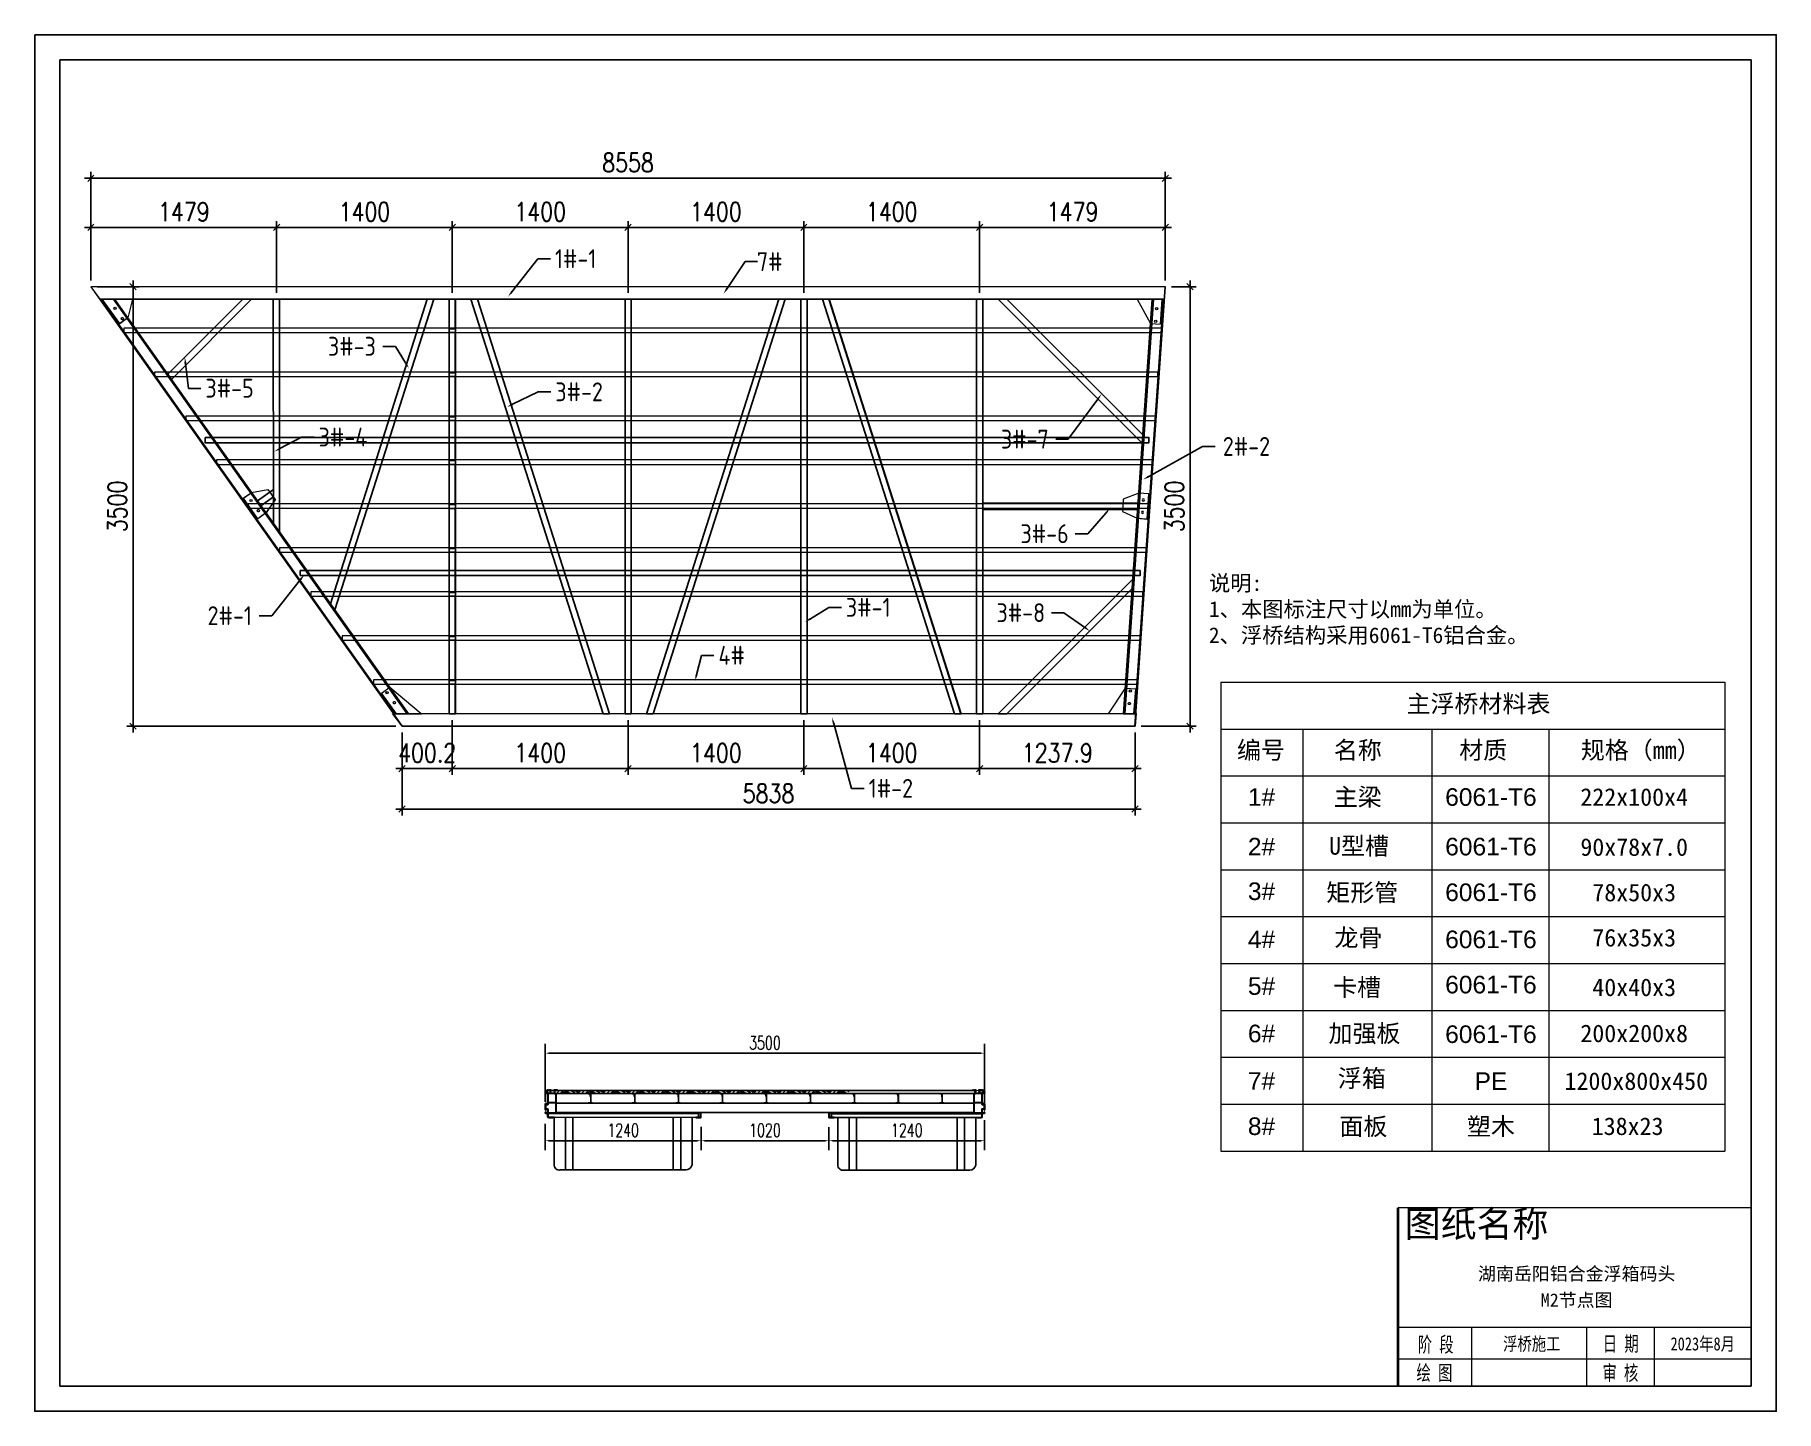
# Model space of a CAD drawing. Extents: x 15372 to 116961, y 24572 to 128109.
# Drawn here: x 38537 to 52407, y 116701 to 127663 of the extents above; entities that cross this region are included whole.
import ezdxf
from ezdxf import colors
from ezdxf.entities.mleader import LeaderData, LeaderLine
from ezdxf.enums import TextEntityAlignment as Align
from ezdxf.math import Vec2, Vec3

# ---------------------------------------------------------------- set-up
doc = ezdxf.new("R2010")
doc.units = 0
doc.header["$LTSCALE"] = 1000
doc.header["$MEASUREMENT"] = 0
doc.linetypes.add('HIDDEN', pattern=[0.375, 0.25, -0.125])
for name, color, linetype in [('SGIDI_TK_TEXT', 3, 'Continuous'), ('W-STEEL_FRAME钢架', 3, 'Continuous'), ('W-WOOD_FLOOR木地板', 30, 'Continuous'), ('卡槽', 242, 'Continuous'), ('文字', 7, 'Continuous'), ('标注', 9, 'Continuous'), ('连接端梁', 130, 'Continuous'), ('铝横梁', 220, 'Continuous')]:
    doc.layers.add(name, color=color, linetype=linetype)
for name, color, linetype, lineweight in [('加强板', 140, 'Continuous', 18), ('图框', 7, 'Continuous', 13), ('结构', 52, 'Continuous', 18), ('虚线', 8, 'Continuous', 0), ('铝主梁', 3, 'Continuous', 9), ('铝龙骨', 7, 'Continuous', 9)]:
    doc.layers.add(name, color=color, linetype=linetype, lineweight=lineweight)
doc.styles.add('Arial', font='')
doc.styles.add('HZTXT', font='txtw.shx', dxfattribs={"width": 0.8, "bigfont": 'hztxtw.shx'})
doc.styles.add('SGIDI-0', font='simhei.ttf', dxfattribs={"width": 0.8})
doc.styles.get("Standard").update_dxf_attribs({"font": 'gbenor.shx', "bigfont": 'gbcbig.shx'})
doc.styles.add('STANDARD_T3', font='simplex.shx', dxfattribs={"width": 0.7, "bigfont": 'hztxt.shx'})
doc.styles.add('仿宋', font='simfang.ttf', dxfattribs={"width": 0.7})
doc.styles.add('宋体', font='')
doc.styles.get('Arial').set_extended_font_data('STXihei')
doc.styles.get('宋体').set_extended_font_data('SimSun')
doc.dimstyles.new('DIM-50', dxfattribs={"dimscale": 50, "dimtxt": 3, "dimasz": 1, "dimexe": 1, "dimexo": 1, "dimgap": 1, "dimtad": 1, "dimdec": 1, "dimdsep": 46, "dimtxsty": 'HZTXT', "dimblk": 'OBLIQUE', "dimblk1": 'ARCHTICK', "dimblk2": 'OBLIQUE', "dimcen": 0, "dimdle": 1, "dimclrd": 9, "dimclre": 9, "dimclrt": 2, "dimadec": 1, "dimazin": 0, "dimtfac": 1, "dimtdec": 1, "dimtix": 1, "dimtmove": 2, "dimatfit": 3, "dimldrblk": 'OBLIQUE', "dimfxl": 15, "dimtolj": 1, "dimtzin": 0, "dimarcsym": 1})
doc.dimstyles.new('W&&30', dxfattribs={"dimtxt": 105, "dimasz": 30, "dimexe": 75, "dimexo": 90, "dimgap": 30, "dimtad": 1, "dimdec": 0, "dimzin": 0, "dimdsep": 46, "dimtxsty": 'STANDARD_T3', "dimcen": 0.09, "dimclrd": 1, "dimclre": 1, "dimclrt": 7, "dimazin": 2, "dimtfac": 1, "dimtdec": 0, "dimtix": 1, "dimtmove": 2, "dimatfit": 3, "dimfxl": 100, "dimtolj": 1, "dimtzin": 0, "dimarcsym": 0})

msp = doc.modelspace()

# ---------------------------------------------------------------- texts
at = {"layer": 'SGIDI_TK_TEXT', "color": 0, "style": '宋体'}
msp.add_text('图纸名称', height=209.616, dxfattribs=at).set_placement((50020.5, 118192.93), align=Align.MIDDLE_CENTER)
at = {"layer": 'SGIDI_TK_TEXT', "color": 7, "style": '仿宋', "width": 0.7}
for s, p in [('阶 段', (49694.54, 117231.96)), ('日 期', (51168.67, 117237.83)), ('绘 图', (49684.8, 117006.6)), ('审 核', (51165.97, 117005.31))]:
    msp.add_text(s, height=120, dxfattribs=at).set_placement(p, align=Align.MIDDLE_CENTER)
at = {"layer": 'SGIDI_TK_TEXT', "color": 7, "style": 'SGIDI-0'}
for tag, p in [('湖南岳阳铝合金浮箱码头', (50818.09, 117795.51)), ('M2节点图', (50818.09, 117586.02))]:
    msp.add_attdef(tag, text='', height=104.81, dxfattribs=at).set_placement(p, align=Align.MIDDLE_CENTER)
at = {"layer": 'SGIDI_TK_TEXT', "color": 7, "style": 'SGIDI-0', "width": 0.8}
for tag, p in [('浮桥施工', (50460.35, 117236.94)), ('2023年8月', (51822.12, 117236.94))]:
    msp.add_attdef(tag, text='建设单位', height=104.808, dxfattribs=at).set_placement(p, align=Align.MIDDLE_CENTER)

# ---------------------------------------------------------------- blocks, each defined once
blk = doc.blocks.new('_Oblique')
at = {"color": 0, "linetype": 'ByBlock', "lineweight": -2}
blk.add_line((-0.5, -0.5), (0.5, 0.5), dxfattribs=at)
blk = doc.blocks.new('*D166')
at = {"layer": 'Defpoints', "color": 0, "transparency": 16777216}
for p in [(47541, 125657, 0), (47300, 122157, 0), (47738, 122157)]:
    blk.add_point(p, dxfattribs=at)
at = {"layer": '标注', "color": 9, "lineweight": -2, "transparency": 16777216}
for p, q in [((47738, 125707), (47738, 122107)), ((47591, 125657), (47788, 125657)), ((47350, 122157), (47788, 122157))]:
    blk.add_line(p, q, dxfattribs=at)
at = {"layer": '标注', "color": 9, "lineweight": -2, "transparency": 16777216, "xscale": 50, "yscale": 50, "zscale": 50}
for p, rotation in [((47738, 125657), 90), ((47738, 122157), 270)]:
    blk.add_blockref('_Oblique', p, dxfattribs=dict(at, rotation=rotation))
at = {"layer": '标注', "color": 2, "transparency": 16777216, "insert": (47613, 123907), "char_height": 150, "attachment_point": 5, "rotation": 90, "style": 'HZTXT'}
blk.add_mtext('\\A1;3500', dxfattribs=at)
blk = doc.blocks.new('_ArchTick')
at = {"color": 0, "linetype": 'ByBlock', "const_width": 0.4}
blk.add_lwpolyline([(-0.5, -0.5), (0.5, 0.5)], dxfattribs=at)
blk = doc.blocks.new('*D167')
at = {"layer": 'Defpoints', "color": 0, "transparency": 16777216}
for p in [(44662, 126129), (44662, 125559), (46062, 125559)]:
    blk.add_point(p, dxfattribs=at)
at = {"layer": '标注', "color": 9, "lineweight": -2, "transparency": 16777216}
for p, q in [((46112, 126129), (44612, 126129)), ((44662, 125609), (44662, 126179)), ((46062, 125609), (46062, 126179))]:
    blk.add_line(p, q, dxfattribs=at)
at = {"layer": '标注', "color": 9, "lineweight": -2, "transparency": 16777216, "xscale": 50, "yscale": 50, "zscale": 50, "rotation": 180}
blk.add_blockref('_Oblique', (44662, 126129), dxfattribs=at)
at = {"layer": '标注', "color": 9, "lineweight": -2, "transparency": 16777216, "xscale": 50, "yscale": 50, "zscale": 50}
blk.add_blockref('_Oblique', (46062, 126129), dxfattribs=at)
at = {"layer": '标注', "color": 2, "transparency": 16777216, "insert": (45362, 126254), "char_height": 150, "attachment_point": 5, "style": 'HZTXT'}
blk.add_mtext('\\A1;1400', dxfattribs=at)
blk = doc.blocks.new('*D168')
at = {"layer": 'Defpoints', "color": 0, "transparency": 16777216}
for p in [(43262, 126129), (43262, 125559), (44662, 125559)]:
    blk.add_point(p, dxfattribs=at)
at = {"layer": '标注', "color": 9, "lineweight": -2, "transparency": 16777216}
for p, q in [((44712, 126129), (43212, 126129)), ((43262, 125609), (43262, 126179)), ((44662, 125609), (44662, 126179))]:
    blk.add_line(p, q, dxfattribs=at)
at = {"layer": '标注', "color": 9, "lineweight": -2, "transparency": 16777216, "xscale": 50, "yscale": 50, "zscale": 50, "rotation": 180}
blk.add_blockref('_Oblique', (43262, 126129), dxfattribs=at)
at = {"layer": '标注', "color": 9, "lineweight": -2, "transparency": 16777216, "xscale": 50, "yscale": 50, "zscale": 50}
blk.add_blockref('_Oblique', (44662, 126129), dxfattribs=at)
at = {"layer": '标注', "color": 2, "transparency": 16777216, "insert": (43962, 126254), "char_height": 150, "attachment_point": 5, "style": 'HZTXT'}
blk.add_mtext('\\A1;1400', dxfattribs=at)
blk = doc.blocks.new('*D169')
at = {"layer": 'Defpoints', "color": 0, "transparency": 16777216}
for p in [(41862, 126129), (41862, 125559), (43262, 125559)]:
    blk.add_point(p, dxfattribs=at)
at = {"layer": '标注', "color": 9, "lineweight": -2, "transparency": 16777216}
for p, q in [((43312, 126129), (41812, 126129)), ((41862, 125609), (41862, 126179)), ((43262, 125609), (43262, 126179))]:
    blk.add_line(p, q, dxfattribs=at)
at = {"layer": '标注', "color": 9, "lineweight": -2, "transparency": 16777216, "xscale": 50, "yscale": 50, "zscale": 50, "rotation": 180}
blk.add_blockref('_Oblique', (41862, 126129), dxfattribs=at)
at = {"layer": '标注', "color": 9, "lineweight": -2, "transparency": 16777216, "xscale": 50, "yscale": 50, "zscale": 50}
blk.add_blockref('_Oblique', (43262, 126129), dxfattribs=at)
at = {"layer": '标注', "color": 2, "transparency": 16777216, "insert": (42562, 126254), "char_height": 150, "attachment_point": 5, "style": 'HZTXT'}
blk.add_mtext('\\A1;1400', dxfattribs=at)
blk = doc.blocks.new('*D170')
at = {"layer": 'Defpoints', "color": 0, "transparency": 16777216}
for p in [(47541, 126129), (46062, 125559), (47541, 125657)]:
    blk.add_point(p, dxfattribs=at)
at = {"layer": '标注', "color": 9, "lineweight": -2, "transparency": 16777216}
for p, q in [((46012, 126129), (47591, 126129)), ((46062, 125609), (46062, 126179)), ((47541, 125707), (47541, 126179))]:
    blk.add_line(p, q, dxfattribs=at)
at = {"layer": '标注', "color": 9, "lineweight": -2, "transparency": 16777216, "xscale": 50, "yscale": 50, "zscale": 50, "rotation": 180}
blk.add_blockref('_Oblique', (46062, 126129), dxfattribs=at)
at = {"layer": '标注', "color": 9, "lineweight": -2, "transparency": 16777216, "xscale": 50, "yscale": 50, "zscale": 50}
blk.add_blockref('_Oblique', (47541, 126129), dxfattribs=at)
at = {"layer": '标注', "color": 2, "transparency": 16777216, "insert": (46802, 126254), "char_height": 150, "attachment_point": 5, "style": 'HZTXT'}
blk.add_mtext('\\A1;1479', dxfattribs=at)
blk = doc.blocks.new('*D171')
at = {"layer": 'Defpoints', "color": 0, "transparency": 16777216}
for p in [(41462, 122157), (47300, 122157), (47300, 121496)]:
    blk.add_point(p, dxfattribs=at)
at = {"layer": '标注', "color": 9, "lineweight": -2, "transparency": 16777216}
for p, q in [((41462, 122107), (41462, 121446)), ((47300, 122107), (47300, 121446)), ((41412, 121496), (47350, 121496))]:
    blk.add_line(p, q, dxfattribs=at)
at = {"layer": '标注', "color": 9, "lineweight": -2, "transparency": 16777216, "xscale": 50, "yscale": 50, "zscale": 50, "rotation": 180}
blk.add_blockref('_Oblique', (41462, 121496), dxfattribs=at)
at = {"layer": '标注', "color": 9, "lineweight": -2, "transparency": 16777216, "xscale": 50, "yscale": 50, "zscale": 50}
blk.add_blockref('_Oblique', (47300, 121496), dxfattribs=at)
at = {"layer": '标注', "color": 2, "transparency": 16777216, "insert": (44381, 121621), "char_height": 150, "attachment_point": 5, "style": 'HZTXT'}
blk.add_mtext('\\A1;5838', dxfattribs=at)
blk = doc.blocks.new('*D172')
at = {"layer": 'Defpoints', "color": 0, "transparency": 16777216}
for p in [(40462, 126129), (40462, 125559), (41862, 125559)]:
    blk.add_point(p, dxfattribs=at)
at = {"layer": '标注', "color": 9, "lineweight": -2, "transparency": 16777216}
for p, q in [((41912, 126129), (40412, 126129)), ((40462, 125609), (40462, 126179)), ((41862, 125609), (41862, 126179))]:
    blk.add_line(p, q, dxfattribs=at)
at = {"layer": '标注', "color": 9, "lineweight": -2, "transparency": 16777216, "xscale": 50, "yscale": 50, "zscale": 50, "rotation": 180}
blk.add_blockref('_Oblique', (40462, 126129), dxfattribs=at)
at = {"layer": '标注', "color": 9, "lineweight": -2, "transparency": 16777216, "xscale": 50, "yscale": 50, "zscale": 50}
blk.add_blockref('_Oblique', (41862, 126129), dxfattribs=at)
at = {"layer": '标注', "color": 2, "transparency": 16777216, "insert": (41162, 126254), "char_height": 150, "attachment_point": 5, "style": 'HZTXT'}
blk.add_mtext('\\A1;1400', dxfattribs=at)
blk = doc.blocks.new('*D173')
at = {"layer": 'Defpoints', "color": 0, "transparency": 16777216}
for p in [(38983, 126129), (38983, 125657), (40462, 125559)]:
    blk.add_point(p, dxfattribs=at)
at = {"layer": '标注', "color": 9, "lineweight": -2, "transparency": 16777216}
for p, q in [((40512, 126129), (38933, 126129)), ((38983, 125707), (38983, 126179)), ((40462, 125609), (40462, 126179))]:
    blk.add_line(p, q, dxfattribs=at)
at = {"layer": '标注', "color": 9, "lineweight": -2, "transparency": 16777216, "xscale": 50, "yscale": 50, "zscale": 50, "rotation": 180}
blk.add_blockref('_Oblique', (38983, 126129), dxfattribs=at)
at = {"layer": '标注', "color": 9, "lineweight": -2, "transparency": 16777216, "xscale": 50, "yscale": 50, "zscale": 50}
blk.add_blockref('_Oblique', (40462, 126129), dxfattribs=at)
at = {"layer": '标注', "color": 2, "transparency": 16777216, "insert": (39723, 126254), "char_height": 150, "attachment_point": 5, "style": 'HZTXT'}
blk.add_mtext('\\A1;1479', dxfattribs=at)
blk = doc.blocks.new('*D174')
at = {"layer": 'Defpoints', "color": 0, "transparency": 16777216}
for p in [(38983, 125657), (39319, 125657), (41462, 122157)]:
    blk.add_point(p, dxfattribs=at)
at = {"layer": '标注', "color": 9, "lineweight": -2, "transparency": 16777216}
for p, q in [((39319, 122107), (39319, 125707)), ((39033, 125657), (39369, 125657)), ((41412, 122157), (39269, 122157))]:
    blk.add_line(p, q, dxfattribs=at)
at = {"layer": '标注', "color": 9, "lineweight": -2, "transparency": 16777216, "xscale": 50, "yscale": 50, "zscale": 50}
for p, rotation in [((39319, 125657), 90), ((39319, 122157), 270)]:
    blk.add_blockref('_Oblique', p, dxfattribs=dict(at, rotation=rotation))
at = {"layer": '标注', "color": 2, "transparency": 16777216, "insert": (39194, 123907), "char_height": 150, "attachment_point": 5, "rotation": 90, "style": 'HZTXT'}
blk.add_mtext('\\A1;3500', dxfattribs=at)
blk = doc.blocks.new('*D175')
at = {"layer": 'Defpoints', "color": 0, "transparency": 16777216}
for p in [(41862, 122255), (41462, 122157), (41462, 121819)]:
    blk.add_point(p, dxfattribs=at)
at = {"layer": '标注', "color": 9, "lineweight": -2, "transparency": 16777216}
for p, q in [((41862, 122205), (41862, 121769)), ((41462, 122107), (41462, 121769)), ((41462, 121819), (41412, 121819)), ((41862, 121819), (41462, 121819)), ((41862, 121819), (41912, 121819))]:
    blk.add_line(p, q, dxfattribs=at)
at = {"layer": '标注', "color": 9, "lineweight": -2, "transparency": 16777216, "xscale": 50, "yscale": 50, "zscale": 50}
blk.add_blockref('_Oblique', (41462, 121819), dxfattribs=at)
at = {"layer": '标注', "color": 9, "lineweight": -2, "transparency": 16777216, "xscale": 50, "yscale": 50, "zscale": 50, "rotation": 180}
blk.add_blockref('_Oblique', (41862, 121819), dxfattribs=at)
at = {"layer": '标注', "color": 2, "transparency": 16777216, "insert": (41662, 121944), "char_height": 150, "attachment_point": 5, "style": 'HZTXT'}
blk.add_mtext('\\A1;400.2', dxfattribs=at)
blk = doc.blocks.new('*D176')
at = {"layer": 'Defpoints', "color": 0, "transparency": 16777216}
for p in [(46062, 122255), (47300, 122157), (46062, 121819)]:
    blk.add_point(p, dxfattribs=at)
at = {"layer": '标注', "color": 9, "lineweight": -2, "transparency": 16777216}
for p, q in [((46062, 122205), (46062, 121769)), ((47300, 122107), (47300, 121769)), ((47350, 121819), (46012, 121819))]:
    blk.add_line(p, q, dxfattribs=at)
at = {"layer": '标注', "color": 9, "lineweight": -2, "transparency": 16777216, "xscale": 50, "yscale": 50, "zscale": 50, "rotation": 180}
blk.add_blockref('_Oblique', (46062, 121819), dxfattribs=at)
at = {"layer": '标注', "color": 9, "lineweight": -2, "transparency": 16777216, "xscale": 50, "yscale": 50, "zscale": 50}
blk.add_blockref('_Oblique', (47300, 121819), dxfattribs=at)
at = {"layer": '标注', "color": 2, "transparency": 16777216, "insert": (46681, 121944), "char_height": 150, "attachment_point": 5, "style": 'HZTXT'}
blk.add_mtext('\\A1;1237.9', dxfattribs=at)
blk = doc.blocks.new('*D177')
at = {"layer": 'Defpoints', "color": 0, "transparency": 16777216}
for p in [(41862, 122255), (43262, 122255), (43262, 121819)]:
    blk.add_point(p, dxfattribs=at)
at = {"layer": '标注', "color": 9, "lineweight": -2, "transparency": 16777216}
for p, q in [((41862, 122205), (41862, 121769)), ((43262, 122205), (43262, 121769)), ((41812, 121819), (43312, 121819))]:
    blk.add_line(p, q, dxfattribs=at)
at = {"layer": '标注', "color": 9, "lineweight": -2, "transparency": 16777216, "xscale": 50, "yscale": 50, "zscale": 50, "rotation": 180}
blk.add_blockref('_Oblique', (41862, 121819), dxfattribs=at)
at = {"layer": '标注', "color": 9, "lineweight": -2, "transparency": 16777216, "xscale": 50, "yscale": 50, "zscale": 50}
blk.add_blockref('_Oblique', (43262, 121819), dxfattribs=at)
at = {"layer": '标注', "color": 2, "transparency": 16777216, "insert": (42562, 121944), "char_height": 150, "attachment_point": 5, "style": 'HZTXT'}
blk.add_mtext('\\A1;1400', dxfattribs=at)
blk = doc.blocks.new('*D178')
at = {"layer": 'Defpoints', "color": 0, "transparency": 16777216}
for p in [(43262, 122255), (44662, 122255), (44662, 121819)]:
    blk.add_point(p, dxfattribs=at)
at = {"layer": '标注', "color": 9, "lineweight": -2, "transparency": 16777216}
for p, q in [((43262, 122205), (43262, 121769)), ((44662, 122205), (44662, 121769)), ((43212, 121819), (44712, 121819))]:
    blk.add_line(p, q, dxfattribs=at)
at = {"layer": '标注', "color": 9, "lineweight": -2, "transparency": 16777216, "xscale": 50, "yscale": 50, "zscale": 50, "rotation": 180}
blk.add_blockref('_Oblique', (43262, 121819), dxfattribs=at)
at = {"layer": '标注', "color": 9, "lineweight": -2, "transparency": 16777216, "xscale": 50, "yscale": 50, "zscale": 50}
blk.add_blockref('_Oblique', (44662, 121819), dxfattribs=at)
at = {"layer": '标注', "color": 2, "transparency": 16777216, "insert": (43962, 121944), "char_height": 150, "attachment_point": 5, "style": 'HZTXT'}
blk.add_mtext('\\A1;1400', dxfattribs=at)
blk = doc.blocks.new('*D179')
at = {"layer": 'Defpoints', "color": 0, "transparency": 16777216}
for p in [(44662, 122255), (46062, 122255), (46062, 121819)]:
    blk.add_point(p, dxfattribs=at)
at = {"layer": '标注', "color": 9, "lineweight": -2, "transparency": 16777216}
for p, q in [((44662, 122205), (44662, 121769)), ((46062, 122205), (46062, 121769)), ((44612, 121819), (46112, 121819))]:
    blk.add_line(p, q, dxfattribs=at)
at = {"layer": '标注', "color": 9, "lineweight": -2, "transparency": 16777216, "xscale": 50, "yscale": 50, "zscale": 50, "rotation": 180}
blk.add_blockref('_Oblique', (44662, 121819), dxfattribs=at)
at = {"layer": '标注', "color": 9, "lineweight": -2, "transparency": 16777216, "xscale": 50, "yscale": 50, "zscale": 50}
blk.add_blockref('_Oblique', (46062, 121819), dxfattribs=at)
at = {"layer": '标注', "color": 2, "transparency": 16777216, "insert": (45362, 121944), "char_height": 150, "attachment_point": 5, "style": 'HZTXT'}
blk.add_mtext('\\A1;1400', dxfattribs=at)
blk = doc.blocks.new('A$C0D8A069B')
at = {"layer": '加强板'}
blk.add_lwpolyline([(80, -100), (0, -100), (0, 100), (80, 100), (200, 45), (200, -55), (80, -100)], dxfattribs=at)
for centre in [(40, 50), (40, -50)]:
    blk.add_circle(centre, 9, dxfattribs=at)
blk = doc.blocks.new('tjjkrf')
at = {"layer": '加强板', "color": 5}
for points in [[(718830, 98057), (719070, 98057), (719034, 97907), (718969, 97861)], [(727273, 98057), (727073, 98057), (727179, 97863), (727259, 97857)], [(721170, 94753), (721370, 94753), (721120, 94962), (721054, 94916)], [(727045, 94753), (726845, 94753), (726979, 94958), (727059, 94952)]]:
    blk.add_lwpolyline(points, close=True, dxfattribs=at)
for centre in [(718932, 97982), (727227, 97980), (718990, 97900), (727221, 97880), (721099, 94923), (727018, 94935), (721156, 94841), (727011, 94835)]:
    blk.add_circle(centre, 9, dxfattribs=at)
at = {"layer": '结构', "color": 251}
blk.add_lwpolyline([(721218, 94655), (727056, 94655), (727297, 98155), (718739, 98155)], close=True, dxfattribs=at)
at = {"layer": '虚线', "color": 1, "linetype": 'HIDDEN', "ltscale": 300}
for p, q in [((727290, 98057), (718809, 98057)), ((718916, 98057), (721256, 94753)), ((727203, 98057), (726975, 94753)), ((727063, 94753), (721149, 94753))]:
    blk.add_line(p, q, dxfattribs=at)
at = {"layer": '连接端梁'}
for points in [[(721158, 94753), (718817, 98057), (718928, 98057), (721268, 94753)], [(727055, 94753), (727283, 98057), (727193, 98057), (726965, 94753)]]:
    blk.add_lwpolyline(points, close=True, dxfattribs=at)
at = {"layer": '铝主梁', "color": 3}
for points in [[(718816, 98055), (727290, 98055), (727297, 98155), (718739, 98155)], [(718739, 98155), (718816, 98047)]]:
    blk.add_lwpolyline(points, dxfattribs=at)
blk.add_lwpolyline([(727056, 94655), (721218, 94655), (721142, 94755), (727064, 94755)], close=True, dxfattribs=at)
at = {"layer": '铝横梁', "color": 243}
for points in [[(719351, 97459), (719949, 98057), (720019, 98055), (719381, 97417)], [(720242, 98057), (720243, 96200), (720193, 96268), (720192, 98057)], [(721419, 98057), (720647, 95630), (720683, 95581), (721471, 98056)], [(721644, 98057), (721644, 94753), (721594, 94753), (721594, 98057)], [(721820, 98057), (722871, 94753), (722819, 94753), (721767, 98057)], [(723044, 98057), (723044, 94753), (722994, 94753), (722994, 98057)], [(724218, 98057), (723166, 94753), (723218, 94753), (724270, 98057)], [(724444, 98057), (724444, 94753), (724394, 94753), (724394, 98057)], [(724618, 98057), (725669, 94753), (725619, 94753), (724567, 98057)], [(724620, 98057), (725671, 94753), (725619, 94753), (724567, 98057)], [(725844, 98057), (725844, 94753), (725794, 94753), (725794, 98057)], [(727118, 96974), (726035, 98057), (725966, 98055), (727112, 96909)], [(727034, 95751), (726035, 94753), (725966, 94754), (727038, 95826)]]:
    blk.add_lwpolyline(points, close=True, dxfattribs=at)
for points in [[(720195, 96541), (720066, 96450)], [(720195, 96482), (720094, 96411)]]:
    blk.add_lwpolyline(points, dxfattribs=at)
at = {"layer": '铝横梁', "color": 243, "elevation": 0}
blk.add_lwpolyline([(727081, 96431), (725844, 96431), (725844, 96381), (727077, 96381)], close=True, dxfattribs=at)
at = {"layer": '铝龙骨', "color": 0}
for points in [[(727269, 97790), (727269, 97825), (719001, 97825), (719001, 97790)], [(727239, 97440), (727239, 97475), (719246, 97475), (719246, 97440)], [(727219, 97090), (727219, 97125), (719496, 97125), (719496, 97090)], [(727199, 96740), (727199, 96775), (719741, 96775), (719741, 96740)], [(727169, 96390), (727169, 96425), (719991, 96425), (719991, 96390)], [(727149, 96040), (727149, 96075), (720241, 96075), (720241, 96040)], [(727119, 95690), (727119, 95725), (720491, 95725), (720491, 95690)], [(727099, 95340), (727099, 95375), (720741, 95375), (720741, 95340)], [(727074, 94990), (727074, 95025), (720991, 95025), (720991, 94990)]]:
    blk.add_lwpolyline(points, close=True, dxfattribs=at)
at = {"rotation": 35.31161645939986}
blk.add_blockref('A$C0D8A069B', (720011, 96388), dxfattribs=at)
at = {"xscale": -1, "rotation": 356.0587159667313}
blk.add_blockref('A$C0D8A069B', (727159, 96405), dxfattribs=at)
blk = doc.blocks.new('futong')
at = {"layer": '加强板', "color": 5}
for points in [[(59660, 20709), (59900, 20709), (59864, 20560), (59799, 20513)], [(68103, 20709), (67903, 20709), (68010, 20515), (68089, 20510)], [(62000, 17405), (62200, 17405), (61950, 17615), (61885, 17568)], [(67876, 17405), (67676, 17405), (67810, 17610), (67889, 17605)]]:
    blk.add_lwpolyline(points, close=True, dxfattribs=at)
for centre in [(59762, 20634), (59820, 20553), (68051, 20532), (68058, 20632), (61929, 17575), (61987, 17494), (67841, 17488), (67848, 17587)]:
    blk.add_circle(centre, 9, dxfattribs=at)
at = {"layer": '卡槽', "color": 22, "ltscale": 5000}
blk.add_lwpolyline([(60479, 19607), (60479, 19565), (67997, 19565), (67997, 19607)], close=True, dxfattribs=at)
at = {"layer": '卡槽', "color": 22, "ltscale": 5000, "elevation": 0}
blk.add_lwpolyline([(61237, 18507), (61237, 18547), (67926, 18547), (67926, 18507)], close=True, dxfattribs=at)
at = {"layer": '结构', "color": 251}
blk.add_lwpolyline([(62048, 17307), (67886, 17307), (68128, 20807), (59569, 20807)], close=True, dxfattribs=at)
at = {"layer": '虚线', "color": 1, "linetype": 'HIDDEN', "ltscale": 300}
for p, q in [((68121, 20709), (59639, 20709)), ((59746, 20709), (62086, 17405)), ((68033, 20709), (67805, 17405)), ((67893, 17405), (61979, 17405))]:
    blk.add_line(p, q, dxfattribs=at)
at = {"layer": '连接端梁'}
for points in [[(61988, 17405), (59648, 20709), (59758, 20709), (62098, 17405)], [(67886, 17405), (68113, 20709), (68023, 20709), (67795, 17405)]]:
    blk.add_lwpolyline(points, close=True, dxfattribs=at)
at = {"layer": '铝主梁', "color": 3}
for points in [[(59646, 20707), (68120, 20707), (68128, 20807), (59569, 20807)], [(59640, 20707), (68120, 20707), (68128, 20807), (59569, 20807)], [(59569, 20807), (59640, 20707)]]:
    blk.add_lwpolyline(points, dxfattribs=at)
blk.add_lwpolyline([(67886, 17307), (62048, 17307), (61972, 17407), (67894, 17407)], close=True, dxfattribs=at)
at = {"rotation": 35.31161645939986}
blk.add_blockref('A$C0D8A069B', (60842, 19041), dxfattribs=at)
at = {"xscale": -1, "rotation": 356.0587159667313}
blk.add_blockref('A$C0D8A069B', (67989, 19057), dxfattribs=at)
blk = doc.blocks.new('*D165')
at = {"layer": 'Defpoints', "color": 0, "transparency": 16777216}
for p in [(44862, 119052), (46102, 119108), (46102, 118855)]:
    blk.add_point(p, dxfattribs=at)
at = {"layer": 'W-STEEL_FRAME钢架', "color": 1, "lineweight": -2, "transparency": 16777216}
for p, q in [((46102, 119018), (46102, 118780)), ((44862, 118962), (44862, 118780)), ((44892, 118855), (46072, 118855))]:
    blk.add_line(p, q, dxfattribs=at)
at = {"layer": 'W-STEEL_FRAME钢架', "color": 1, "transparency": 16777216}
for points in [[(44892, 118860), (44892, 118850), (44862, 118855)], [(46072, 118860), (46072, 118850), (46102, 118855)]]:
    blk.add_solid(points, dxfattribs=at)
at = {"layer": 'W-STEEL_FRAME钢架', "color": 7, "transparency": 16777216, "insert": (45482, 118938), "char_height": 105, "attachment_point": 5, "style": 'STANDARD_T3'}
blk.add_mtext('\\A1;1240', dxfattribs=at)
blk = doc.blocks.new('450fuxiang')
at = {"color": 5, "lineweight": -3}
for p, q in [((-1521475, 1202849), (-1521475, 1203269)), ((-1521415, 1202849), (-1521415, 1203269)), ((-1520615, 1203269), (-1520615, 1202849)), ((-1520555, 1203269), (-1520555, 1202849))]:
    blk.add_line(p, q, dxfattribs=at)
at = {"color": 5}
blk.add_lwpolyline([(-1521615, 1203299), (-1521615, 1203269), (-1521565, 1203269), (-1520465, 1203268), (-1520415, 1203269), (-1520415, 1203299)], close=True, dxfattribs=at)
at = {"color": 5, "lineweight": -3}
blk.add_lwpolyline([(-1521565, 1203269), (-1521565, 1202893, 0.477005), (-1521515, 1202849), (-1520515, 1202849, 0.322419), (-1520465, 1202889), (-1520465, 1203269)], format="xyb", dxfattribs=at)
blk = doc.blocks.new('*D163')
at = {"layer": 'Defpoints', "color": 0, "transparency": 16777216}
for p in [(42602, 119079), (43843, 119055), (42602, 118855)]:
    blk.add_point(p, dxfattribs=at)
at = {"layer": 'W-STEEL_FRAME钢架', "color": 1, "lineweight": -2, "transparency": 16777216}
for p, q in [((42602, 118989), (42602, 118780)), ((43843, 118965), (43843, 118780)), ((43813, 118855), (42632, 118855))]:
    blk.add_line(p, q, dxfattribs=at)
at = {"layer": 'W-STEEL_FRAME钢架', "color": 1, "transparency": 16777216}
for points in [[(42632, 118860), (42632, 118850), (42602, 118855)], [(43813, 118860), (43813, 118850), (43843, 118855)]]:
    blk.add_solid(points, dxfattribs=at)
at = {"layer": 'W-STEEL_FRAME钢架', "color": 7, "transparency": 16777216, "insert": (43223, 118938), "char_height": 105, "attachment_point": 5, "style": 'STANDARD_T3'}
blk.add_mtext('\\A1;1240', dxfattribs=at)
blk = doc.blocks.new('*D164')
at = {"layer": 'Defpoints', "color": 0, "transparency": 16777216}
for p in [(46102, 119552), (42602, 119075), (46102, 119066)]:
    blk.add_point(p, dxfattribs=at)
at = {"layer": 'W-STEEL_FRAME钢架', "color": 1, "lineweight": -2, "transparency": 16777216}
for p, q in [((42602, 119165), (42602, 119627)), ((46102, 119156), (46102, 119627)), ((42632, 119552), (46072, 119552))]:
    blk.add_line(p, q, dxfattribs=at)
at = {"layer": 'W-STEEL_FRAME钢架', "color": 1, "transparency": 16777216}
for points in [[(42632, 119557), (42632, 119547), (42602, 119552)], [(46072, 119557), (46072, 119547), (46102, 119552)]]:
    blk.add_solid(points, dxfattribs=at)
at = {"layer": 'W-STEEL_FRAME钢架', "color": 7, "transparency": 16777216, "insert": (44352, 119635), "char_height": 105, "attachment_point": 5, "style": 'STANDARD_T3'}
blk.add_mtext('\\A1;3500', dxfattribs=at)
blk = doc.blocks.new('*D187')
at = {"layer": 'Defpoints', "color": 0, "transparency": 16777216}
for p in [(43843, 119038), (44862, 119038), (44862, 118855)]:
    blk.add_point(p, dxfattribs=at)
at = {"layer": 'W-STEEL_FRAME钢架', "color": 1, "lineweight": -2, "transparency": 16777216}
for p, q in [((43843, 118948), (43843, 118780)), ((44862, 118948), (44862, 118780)), ((43873, 118855), (44832, 118855))]:
    blk.add_line(p, q, dxfattribs=at)
at = {"layer": 'W-STEEL_FRAME钢架', "color": 1, "transparency": 16777216}
for points in [[(43873, 118860), (43873, 118850), (43843, 118855)], [(44832, 118860), (44832, 118850), (44862, 118855)]]:
    blk.add_solid(points, dxfattribs=at)
at = {"layer": 'W-STEEL_FRAME钢架', "color": 7, "transparency": 16777216, "insert": (44352, 118938), "char_height": 105, "attachment_point": 5, "style": 'STANDARD_T3'}
blk.add_mtext('\\A1;1020', dxfattribs=at)
blk = doc.blocks.new('$matou$00000085')
at = {"color": 0, "lineweight": 5}
for p, q in [((-17, 36, 0), (-17, 37, 0)), ((-4, 34, 0), (-4, 35, 0)), ((-1, 13, 0), (-3, 13, 0))]:
    blk.add_line(p, q, dxfattribs=at)
at = {"color": 0, "lineweight": 0, "ltscale": 0.5}
blk.add_arc((-2, 17, 0), 4.07, 274.7282, 349.8472, dxfattribs=at)
at = {"layer": '结构', "color": 0, "linetype": 'ByBlock', "lineweight": 0, "ltscale": 0.5}
for p, q in [((-7, 38, 0), (-16, 38, 0)), ((-16, 35, 0), (-8, 35, 0)), ((-7, -34, 0), (-7, 34, 0)), ((-5, 33, 0), (-4, 34, 0)), ((-4, 33, 0), (-5, 33, 0)), ((-5, 31, 0), (-4, 32, 0)), ((-4, 31, 0), (-5, 31, 0)), ((-5, 31, 0), (-4, 31, 0)), ((-4, 31, 0), (-5, 31, 0)), ((-5, 29, 0), (-4, 29, 0)), ((-4, 29, 0), (-5, 29, 0)), ((-5, 27, 0), (-4, 27, 0)), ((-4, 27, 0), (-5, 27, 0)), ((-4, 26, 0), (-5, 25, 0)), ((-5, 25, 0), (-4, 25, 0)), ((-5, 24, 0), (-4, 23, 0)), ((-4, 24, 0), (-5, 24, 0)), ((-5, 22, 0), (-4, 22, 0)), ((-4, 22, 0), (-5, 22, 0)), ((-5, 20, 0), (-4, 20, 0)), ((-4, 20, 0), (-5, 20, 0)), ((-4, 32, 0), (-4, 33, 0)), ((-4, 31, 0), (-4, 29, 0)), ((-4, 31, 0), (-4, 31, 0)), ((-4, 29, 0), (-4, 27, 0)), ((-4, 27, 0), (-4, 26, 0)), ((-4, 25, 0), (-4, 24, 0)), ((-4, 23, 0), (-4, 22, 0)), ((-4, 22, 0), (-4, 20, 0)), ((-4, 20, 0), (-4, 19, 0)), ((-4, -34, 0), (-4, 12, 0)), ((-1, 34, 0), (-1, 35, 0)), ((0, 33, 0), (-1, 34, 0)), ((-1, 33, 0), (0, 33, 0)), ((-1, 32, 0), (-1, 33, 0)), ((0, 31, 0), (-1, 32, 0)), ((-1, 31, 0), (0, 31, 0)), ((-1, 30, 0), (-1, 31, 0)), ((0, 30, 0), (-1, 30, 0)), ((-1, 29, 0), (0, 30, 0)), ((-1, 28, 0), (-1, 29, 0)), ((0, 28, 0), (-1, 28, 0)), ((-1, 28, 0), (0, 28, 0)), ((-1, 26, 0), (-1, 28, 0)), ((0, 26, 0), (-1, 26, 0)), ((-1, 26, 0), (0, 26, 0)), ((-1, 25, 0), (-1, 26, 0)), ((0, 24, 0), (-1, 25, 0)), ((-1, 24, 0), (0, 24, 0)), ((-1, 23, 0), (-1, 24, 0)), ((0, 22, 0), (-1, 23, 0)), ((-1, 22, 0), (0, 22, 0)), ((-1, 22, 0), (-1, 22, 0)), ((-1, 21, 0), (-1, 22, 0)), ((0, 21, 0), (-1, 21, 0)), ((-1, 20, 0), (0, 21, 0)), ((-1, 19, 0), (-1, 20, 0)), ((2, 38, 0), (16, 38, 0)), ((3, 34, 0), (3, 17, 0)), ((16, 35, 0), (4, 35, 0)), ((17, 37, 0), (17, 36, 0)), ((-17, -35, 0), (-8, -35, 0)), ((-17, -38, 0), (-17, -36, 0)), ((17, -38, 0), (-17, -38, 0)), ((-3, -35, 0), (17, -35, 0)), ((17, -36, 0), (17, -38, 0))]:
    blk.add_line(p, q, dxfattribs=at)
for centre, radius, start, end in [((-16, 37, 0), 1, 90, 180), ((-16, 36, 0), 1, 180, 270), ((-8, 34, 0), 1, 0, 90), ((-7, 35, 0), 3, 0, 90.0017), ((-2, 19, 0), 1.75, 180, 0), ((-3, 12, 0), 1, 90, 180), ((2, 35, 0), 3, 89.9983, 180), ((4, 34, 0), 1, 90, 180), ((16, 37, 0), 1, 0, 90), ((16, 36, 0), 1, 270, 360), ((-17, -36, 0), 0.5, 90, 180), ((-17, -38, 0), 0.5, 180, 270), ((-8, -34, 0), 1, 270, 0), ((-3, -34, 0), 1, 180, 270), ((17, -36, 0), 0.5, 0, 90), ((17, -38, 0), 0.5, 270, 0)]:
    blk.add_arc(centre, radius, start, end, dxfattribs=at)
blk = doc.blocks.new('*U106')
at = {"layer": '铝龙骨', "yscale": -1, "rotation": 180}
blk.add_blockref('$matou$00000085', (0, 0, 0), dxfattribs=at)
blk = doc.blocks.new('*U107')
at = {"color": 0, "linetype": 'ByBlock', "lineweight": -2, "transparency": 16777216}
for p in [(-2800, 0), (-2450, 0), (-2100, 0), (-1750, 0), (-1400, 0), (-1050, 0), (-700, 0), (-350, 0), (0, 0)]:
    blk.add_blockref('*U106', p, dxfattribs=at)
blk = doc.blocks.new('*D110')
at = {"layer": 'Defpoints', "color": 0, "transparency": 16777216}
for p in [(47541, 126521), (38983, 125657), (47541, 125657)]:
    blk.add_point(p, dxfattribs=at)
at = {"layer": '标注', "color": 9, "lineweight": -2, "transparency": 16777216}
for p, q in [((38933, 126521), (47591, 126521)), ((38983, 125707), (38983, 126571)), ((47541, 125707), (47541, 126571))]:
    blk.add_line(p, q, dxfattribs=at)
at = {"layer": '标注', "color": 9, "lineweight": -2, "transparency": 16777216, "xscale": 50, "yscale": 50, "zscale": 50, "rotation": 180}
blk.add_blockref('_Oblique', (38983, 126521), dxfattribs=at)
at = {"layer": '标注', "color": 9, "lineweight": -2, "transparency": 16777216, "xscale": 50, "yscale": 50, "zscale": 50}
blk.add_blockref('_Oblique', (47541, 126521), dxfattribs=at)
at = {"layer": '标注', "color": 2, "transparency": 16777216, "insert": (43262, 126646), "char_height": 150, "attachment_point": 5, "style": 'HZTXT'}
blk.add_mtext('\\A1;8558', dxfattribs=at)
blk = doc.blocks.new('asdasd')
at = {"layer": '图框'}
for p, q in [((32437, 119431), (32437, 114931)), ((32437, 119431), (37275, 119431)), ((37275, 119431), (37275, 114931)), ((32437, 118981), (37275, 118981)), ((33225, 118981), (33225, 114931)), ((34462, 118981), (34462, 114931)), ((35587, 118981), (35587, 114931)), ((32437, 118531), (37275, 118531)), ((32437, 118081), (37275, 118081)), ((32437, 117631), (37275, 117631)), ((32437, 117181), (37275, 117181)), ((32437, 116731), (37275, 116731)), ((32437, 116281), (37275, 116281)), ((32437, 115831), (37275, 115831)), ((32437, 115381), (37275, 115381)), ((32437, 114931), (37275, 114931))]:
    blk.add_line(p, q, dxfattribs=at)
at = {"layer": '图框', "attachment_point": 1, "style": 'Arial'}
for s, width, insert, char_height in [('\\pxi5.19523;{\\fSimSun|b0|i0|c134|p2;主浮桥材料表}', 2620.06, (33343, 119308), 168.75), ('\\pi51.65737;{\\fSimSun|b0|i0|c134|p2;编号}', 716.98, (32541, 118863), 168.75), ('\\pi51.32218;{\\fSimSun|b0|i0|c134|p2;名称}', 716.98, (33471, 118863), 168.75), ('\\pi53.50095;{\\fSimSun|b0|i0|c134|p2;材质}', 716.98, (34672, 118863), 168.75), ('\\pi35.48134;{\\fSimSun|b0|i0|c134|p2;规格（mm）}', 1208.85, (35857, 118863), 168.75), ('\\pxqc;{\\fArial|b0|i0|c0|p34;1#}', 793.2, (32432, 118413), 168.75), ('\\pi50.98698;{\\fSimSun|b0|i0|c134|p2;主梁}', 716.98, (33471, 118413), 168.75), ('\\pxqc;{\\fArial|b0|i0|c0|p34;6061-T6}', 1327.29, (34366, 118413), 168.75), ('\\pxqc;222x100x4', 1327.29, (35741, 118413), 168.75), ('\\pxqc;{\\fArial|b0|i0|c0|p34;2#}', 793.2, (32432, 117937), 168.75), ('\\pi31.45968;{\\fSimSun|b0|i0|c134|p2;U型槽}', 1074.91, (33445, 117944), 168.75), ('\\pxqc;{\\fArial|b0|i0|c0|p34;6061-T6}', 1327.29, (34366, 117937), 168.75), ('\\pxqc;90x78x7.0', 1327.29, (35741, 117933), 168.75), ('\\pxqc;{\\fArial|b0|i0|c0|p34;3#}', 793.2, (32432, 117509), 168.75), ('\\pxi0.34103;{\\fSimSun|b0|i0|c134|p2;矩形管}', 874.48, (33392, 117497), 168.75), ('\\pxqc;{\\fArial|b0|i0|c0|p34;6061-T6}', 1327.29, (34366, 117499), 168.75), ('\\pxqc;78x50x3', 1327.29, (35741, 117497), 168.75), ('\\pxqc;{\\fArial|b0|i0|c0|p34;4#}', 793.2, (32432, 117047), 168.75), ('\\pxi0.20973;{\\fSimSun|b0|i0|c134|p2;龙骨}', 1074.91, (33493, 117063), 168.75), ('\\pxqc;{\\fArial|b0|i0|c0|p34;6061-T6}', 1327.29, (34366, 117047), 168.75), ('\\pxqc;76x35x3', 1327.29, (35741, 117063), 168.75), ('\\pxqc;{\\fArial|b0|i0|c0|p34;5#}', 793.2, (32432, 116599), 168.75), ('\\pxi0.20749;{\\fSimSun|b0|i0|c134|p2;卡槽}', 1074.91, (33480, 116587), 168.75), ('\\pxqc;{\\fArial|b0|i0|c0|p34;6061-T6}', 1327.29, (34366, 116613), 168.75), ('\\pxqc;40x40x3', 1327.29, (35741, 116587), 168.75), ('\\pxqc;{\\fArial|b0|i0|c0|p34;6#}', 793.2, (32432, 116144), 168.75), ('\\pi74.02918;{\\fSimSun|b0|i0|c134|p2;加强板}', 1074.91, (33397, 116145), 168.75), ('\\pxqc;200x200x8', 1327.29, (35741, 116145), 168.75), ('\\pxqc;{\\fArial|b0|i0|c0|p34;6061-T6}', 1327.29, (34366, 116137), 168.75), ('\\pxqc;{\\fArial|b0|i0|c0|p34;7#}', 793.2, (32432, 115688), 168.75), ('\\pi117.7722;{\\fSimSun|b0|i0|c134|p2;浮箱}', 1074.91, (33443, 115714), 168.75), ('\\pxqc;{\\fArial|b0|i0|c0|p34;PE}', 1327.29, (34366, 115687), 168.75), ('\\pxqc;1200x800x450', 1327.29, (35761, 115687), 168.75), ('\\pxqc;{\\fArial|b0|i0|c0|p34;8#}', 793.2, (32432, 115254), 168.75), ('{\\fSimSun|b0|i0|c134|p2;面板}', 1074.91, (33576, 115252), 168.75), ('\\pxqc;塑木', 1327.29, (34366, 115252), 168.8), ('138x23', 1327.29, (35997, 115254), 168.8)]:
    blk.add_mtext_dynamic_manual_height_columns(s, width=width, gutter_width=2260, heights=[363], dxfattribs=dict(at, insert=insert, char_height=char_height))
at = {"layer": '文字', "color": 0, "insert": (33867, 120123), "char_height": 150, "attachment_point": 5, "style": 'Arial'}
blk.add_mtext_dynamic_manual_height_columns('\\pxql;说明:\\P1、本图标注尺寸以mm为单位。\\P2、浮桥结构采用6061-T6铝合金。', width=3086.82, gutter_width=12.5, heights=[0], dxfattribs=at)

# ---------------------------------------------------------------- dimensions: what is measured, and where the dimension line sits
at = {"layer": 'W-STEEL_FRAME钢架'}
for base, p1, p2, picture, middle in [((46102.48, 119552.18), (42602.48, 119074.56), (46102.48, 119066.37), '*D164', (44352.48, 119634.68)), ((42602.48, 118855.49), (43842.56, 119054.62), (42602.48, 119078.63), '*D163', (43222.52, 118937.99))]:
    dim = msp.add_linear_dim(base=base, p1=p1, p2=p2, angle=180, dimstyle='W&&30', dxfattribs=at)
    dim.commit()
    dim.dimension.update_dxf_attribs({"geometry": picture, "text_midpoint": middle})
for base, p1, p2, picture, middle in [((44862.39, 118855.49), (43842.56, 119037.62), (44862.39, 119037.62), '*D187', (44352.47, 118937.99)), ((46102.48, 118855.49), (44862.39, 119051.64), (46102.48, 119108.22), '*D165', (45482.44, 118937.99))]:
    dim = msp.add_linear_dim(base=base, p1=p1, p2=p2, dimstyle='W&&30', dxfattribs=at)
    dim.commit()
    dim.dimension.update_dxf_attribs({"geometry": picture, "text_midpoint": middle})
at = {"layer": '标注'}
for base, p1, p2, angle, picture, middle in [((47541.11, 126521.31), (38983.1, 125656.72), (47541.11, 125656.72), 180, '*D110', (43262.11, 126646.31)), ((38983.1, 126128.63), (40462.13, 125558.72), (38983.1, 125656.72), 180, '*D173', (39722.61, 126253.63)), ((40462.13, 126128.63), (41862.13, 125558.72), (40462.13, 125558.72), 180, '*D172', (41162.13, 126253.63)), ((41862.13, 126128.63), (43262.13, 125558.72), (41862.13, 125558.72), 180, '*D169', (42562.13, 126253.63)), ((43262.13, 126128.63), (44662.13, 125558.72), (43262.13, 125558.72), 180, '*D168', (43962.13, 126253.63)), ((44662.13, 126128.63), (46062.13, 125558.72), (44662.13, 125558.72), 180, '*D167', (45362.13, 126253.63)), ((47541.14, 126128.63), (46062.13, 125558.72), (47541.14, 125656.72), 180, '*D170', (46801.63, 126253.63)), ((39319.12, 125656.72), (41461.95, 122156.72), (38983.1, 125656.72), 90, '*D174', (39194.12, 123906.72)), ((47737.96, 122156.72, 0), (47541.14, 125656.72), (47300, 122156.72), 90, '*D166', (47612.96, 123906.72, 0))]:
    dim = msp.add_linear_dim(base=base, p1=p1, p2=p2, angle=angle, dimstyle='DIM-50', dxfattribs=at)
    dim.commit()
    dim.dimension.update_dxf_attribs({"geometry": picture, "text_midpoint": middle})
for base, p1, p2, picture, middle in [((41461.95, 121818.63), (41862.13, 122254.72), (41461.95, 122156.72), '*D175', (41662.04, 121943.63)), ((43262.13, 121818.63), (41862.13, 122254.72), (43262.13, 122254.72), '*D177', (42562.13, 121943.63)), ((44662.13, 121818.63), (43262.13, 122254.72), (44662.13, 122254.72), '*D178', (43962.13, 121943.63)), ((46062.13, 121818.63), (44662.13, 122254.72), (46062.13, 122254.72), '*D179', (45362.13, 121943.63)), ((46062.13, 121818.63), (47300, 122156.72), (46062.13, 122254.72), '*D176', (46681.06, 121943.63))]:
    dim = msp.add_linear_dim(base=base, p1=p1, p2=p2, dimstyle='DIM-50', dxfattribs=at)
    dim.commit()
    dim.dimension.update_dxf_attribs({"geometry": picture, "text_midpoint": middle})
dim = msp.add_aligned_dim(p1=(41461.9502, 122156.7211), p2=(47299.9988, 122156.7211), distance=-660.8238, dimstyle='DIM-50', dxfattribs=at)
dim.commit()
dim.dimension.update_dxf_attribs({"geometry": '*D171', "text_midpoint": (44380.9745, 121620.8973)})

# ---------------------------------------------------------------- hatches: boundary and pattern name
at = {"layer": 'W-WOOD_FLOOR木地板'}
h = msp.add_hatch(dxfattribs=at)
h.set_pattern_fill('木纹01', color=256, scale=50)
h.set_pattern_definition([(360, (-306537.4, 294091.46), (200, 200), [10, -190]), (360, (-306677.4, 294111.46), (200, 200), [20, -180]), (360, (-306547.4, 294121.46), (200, 200), [10, -190]), (360, (-306667.4, 294141.46), (200, 200), [10, -190]), (360, (-306547.4, 294151.46), (200, 200), [10, -190]), (360, (-306657.4, 294161.46), (200, 200), [10, -190]), (360, (-306547.4, 294171.46), (200, 200), [10, -190]), (360, (-306657.4, 294191.46), (200, 200), [10, -110, 10, -70]), (360, (-306657.4, 294211.46), (200, 200), [20, -100, 10, -70]), (360, (-306667.4, 294241.46), (200, 200), [10, -30, 10, -80, 10, -60]), (360, (-306677.4, 294261.46), (200, 200), [10, -40, 20, -130]), (360, (-306547.4, 294271.46), (200, 200), [10, -190]), (360, (-306677.4, 294281.46), (200, 200), [10, -50, 10, -130]), (45, (-306697.4, 294091.46), (5e-14, 200), [28.2842, -254.55851]), (45, (-306527.4, 294091.46), (5e-14, 200), [56.56854, -226.27417]), (45, (-306527.4, 294191.46), (5e-14, 200), [14.142, -268.70071]), (45, (-306697.4, 294211.46), (5e-14, 200), [42.4264, -240.41631]), (45, (-306527.4, 294211.46), (5e-14, 200), [70.71068, -212.13203]), (45, (-306527.4, 294241.46), (5e-14, 200), [42.4264, -240.41631]), (315, (-306567.4, 294261.46), (200, -9e-14), [14.142, -268.70071]), (315, (-306637.4, 294101.46), (200, -9e-14), [28.2842, -254.55851]), (315, (-306627.4, 294181.46), (200, -9e-14), [28.2842, -254.55851]), (315, (-306567.4, 294141.46), (200, -9e-14), [28.2842, -254.55851]), (315, (-306577.4, 294221.46), (200, -9e-14), [28.2842, -254.55851]), (315, (-306567.4, 294241.46), (200, -9e-14), [42.4264, -240.41631]), (315, (-306617.4, 294121.46), (200, -9e-14), [42.4264, -240.41631]), (315, (-306587.4, 294131.46), (200, -9e-14), [42.4264, -240.41631]), (315, (-306617.4, 294201.46), (200, -9e-14), [42.4264, -240.41631]), (315, (-306597.4, 294211.46), (200, -9e-14), [42.4264, -240.41631]), (26.56505, (-306687.41, 294131.465), (200, 8e-08), [22.36068, -424.85292]), (26.56505, (-306537.41, 294121.465), (200, 8e-08), [89.44272, -357.77088]), (26.56505, (-306537.41, 294151.465), (200, 8e-08), [89.44272, -357.77088]), (26.56505, (-306537.41, 294171.465), (200, 8e-08), [89.4428, -134, 44.722, -179.048795]), (26.56505, (-306517.41, 294201.465), (200, 8e-08), [22.36068, -424.85292]), (26.56505, (-306697.41, 294271.465), (200, 8e-08), [22.36068, -424.85292]), (26.56505, (-306537.41, 294271.465), (200, 8e-08), [44.72136, -402.49224]), (333.43495, (-306587.41, 294091.465), (200, -8e-08), [44.72136, -402.49224]), (333.43495, (-306657.41, 294141.465), (200, -8e-08), [44.72136, -402.49224]), (333.43495, (-306657.41, 294111.465), (200, -8e-08), [22.36068, -424.85224]), (333.43495, (-306647.41, 294161.465), (200, -8e-08), [67.08204, -380.13156]), (333.43495, (-306607.41, 294161.465), (200, -8e-08), [44.72136, -402.49224]), (333.43495, (-306587.41, 294171.465), (200, -8e-08), [44.72136, -402.49224]), (333.43495, (-306647.41, 294191.465), (200, -8e-08), [22.36068, -424.85224]), (333.43495, (-306637.41, 294211.465), (200, -8e-08), [22.36068, -424.85224]), (333.43495, (-306557.41, 294251.465), (200, -8e-08), [22.36068, -424.85224]), (333.43495, (-306567.41, 294181.465), (200, -8e-08), [22.36068, -424.85224]), (333.43495, (-306657.41, 294241.465), (200, -8e-08), [67.08204, -380.13156]), (333.43495, (-306667.41, 294261.465), (200, -8e-08), [44.72136, -402.49224]), (333.43495, (-306557.41, 294201.465), (200, -8e-08), [22.36, -201.24, 22.36, -201.253595]), (333.43495, (-306617.41, 294241.465), (200, -8e-08), [44.72136, -402.49224]), (333.43495, (-306607.41, 294261.465), (200, -8e-08), [44.72136, -402.49224]), (333.43495, (-306667.41, 294281.465), (200, -8e-08), [44.72136, -402.49224]), (333.43495, (-306607.41, 294281.465), (200, -8e-08), [44.72136, -402.49224])])
h.paths.add_polyline_path([(42679.73, 119254.73), (42679.73, 119230.73), (45023.39, 119230.73), (45023.39, 119254.73)])

# ---------------------------------------------------------------- linework, layer by layer
at = {"color": 3, "lineweight": -3}
for p, q in [((42602.48, 119126.65), (42602.48, 119145.48)), ((42621.56, 119192.16), (42621.56, 119235.25)), ((42627.08, 119234.26), (42639.62, 119234.25)), ((42638.07, 119258.82), (42638.37, 119259.28)), ((42639.49, 119259.28), (42639.79, 119258.82)), ((42640.08, 119258.82), (42640.38, 119259.28)), ((42642.08, 119258.82), (42642.38, 119259.28)), ((42642.53, 119259.34), (42647.66, 119259.34)), ((42642.53, 119259.34), (42644.36, 119259.34)), ((42653.18, 119256.83), (42653.18, 119252.52)), ((42667.24, 119252.52), (42667.24, 119256.83)), ((42672.76, 119259.34), (42677.89, 119259.34)), ((42686.36, 119258.82), (42686.06, 119259.28)), ((42688.37, 119258.82), (42688.07, 119259.28)), ((42688.96, 119259.28), (42688.66, 119258.82)), ((42689.82, 119229.73), (42689.82, 119192.16)), ((42690.38, 119258.82), (42690.08, 119259.28)), ((42693.11, 119259.34), (42695.49, 119259.34)), ((46011.85, 119259.34), (46009.47, 119259.34)), ((46014.58, 119258.82), (46014.88, 119259.28)), ((46015.14, 119229.73), (46015.14, 119192.16)), ((46016.01, 119259.28), (46016.31, 119258.82)), ((46016.59, 119258.82), (46016.89, 119259.28)), ((46018.6, 119258.82), (46018.9, 119259.28)), ((46032.21, 119259.34), (46027.07, 119259.34)), ((46037.73, 119252.52), (46037.73, 119256.83)), ((46051.78, 119256.83), (46051.78, 119252.52)), ((46062.44, 119259.34), (46057.3, 119259.34)), ((46062.44, 119259.34), (46060.6, 119259.34)), ((46062.88, 119258.82), (46062.58, 119259.28)), ((46064.89, 119258.82), (46064.59, 119259.28)), ((46065.47, 119259.28), (46065.17, 119258.82)), ((46077.89, 119234.26), (46065.34, 119234.25)), ((46066.9, 119258.82), (46066.59, 119259.28)), ((46083.41, 119192.16), (46083.41, 119235.25)), ((46102.48, 119126.65), (46102.48, 119145.48)), ((42689.82, 119125.48), (42689.82, 119076.12)), ((46015.14, 119125.48), (46015.14, 119076.12))]:
    msp.add_line(p, q, dxfattribs=at)
at = {"color": 0}
msp.add_line((42653.18, 119254.67), (42667.24, 119254.67), dxfattribs=at)
at = {"color": 1, "lineweight": -3}
for p, q in [((42689.82, 119154.12), (46015.14, 119154.12)), ((42689.82, 119080.62), (46015.14, 119080.62))]:
    msp.add_line(p, q, dxfattribs=at)
msp.add_lwpolyline([(41838.13, 122254.72), (41838.13, 125558.72), (41886.13, 125558.72), (41886.13, 125321.72), (41838.13, 125321.72), (41838.13, 125291.72), (41886.13, 125291.72), (41886.13, 124971.72), (41838.13, 124971.72), (41838.13, 124941.72), (41886.13, 124941.72), (41886.13, 124621.72), (41838.13, 124621.72), (41838.13, 124591.72), (41886.13, 124591.72), (41886.13, 124271.72), (41838.13, 124271.72), (41838.13, 124241.72), (41886.13, 124241.72), (41886.13, 123921.72), (41838.13, 123921.72), (41838.13, 123891.72), (41886.13, 123891.72), (41886.13, 123571.72), (41838.13, 123571.72), (41838.13, 123541.72), (41886.13, 123541.72), (41886.13, 123221.72), (41838.13, 123221.72), (41838.13, 123191.72), (41886.13, 123191.72), (41886.13, 122871.72), (41838.13, 122871.72), (41838.13, 122841.72), (41886.13, 122841.72), (41886.13, 122521.72), (41838.13, 122521.72), (41838.13, 122491.72), (41886.13, 122491.72), (41886.13, 122254.72)], close=True)
at = {"color": 3, "lineweight": -3}
for points in [[(42622.56, 119259.34, 0.41421356), (42602.48, 119239.26), (42602.48, 119237.67)], [(42606.53, 119240.31), (42606.53, 119240.31), (42623.06, 119240.31, -0.41421356), (42625.07, 119238.3), (42625.07, 119236.27, 0.41390883), (42627.08, 119234.26)], [(42609.13, 119154.93, -0.40353532), (42610.3, 119154.11), (42611.64, 119146.72, 0.36248853), (42612.63, 119145.9), (42619.55, 119145.9, 0.41421356), (42621.56, 119147.9), (42621.56, 119190.99)], [(42619.55, 119237.25), (42612.63, 119237.25, 0.36248853), (42611.64, 119236.43), (42610.3, 119229.04)], [(42621.56, 119192.16, 0.19891237), (42621.61, 119192.02), (42621.92, 119191.72, -0.41421356), (42621.92, 119191.43), (42621.61, 119191.13, 0.19891237), (42621.56, 119190.99)], [(42622.56, 119255.33), (42622.56, 119255.33), (42638.62, 119255.33, -0.41421356), (42641.63, 119252.31), (42641.63, 119236.25, -0.41451836), (42639.62, 119234.25)], [(42627.3, 119259.34, -0.19891236), (42627.44, 119259.28), (42627.74, 119258.82)], [(42628.03, 119258.82), (42628.33, 119259.28, -0.19891236), (42628.47, 119259.34), (42629.31, 119259.34, -0.19891236), (42629.45, 119259.28), (42629.75, 119258.82)], [(42630.04, 119258.82), (42630.34, 119259.28, -0.19891236), (42630.48, 119259.34), (42631.32, 119259.34, -0.19891236), (42631.46, 119259.28), (42631.76, 119258.82)], [(42632.04, 119258.82), (42632.34, 119259.28, -0.19891236), (42632.49, 119259.34), (42633.32, 119259.34, -0.19891236), (42633.47, 119259.28), (42633.77, 119258.82)], [(42634.05, 119258.82), (42634.35, 119259.28, -0.19891236), (42634.49, 119259.34), (42635.33, 119259.34, -0.19891236), (42635.47, 119259.28), (42635.78, 119258.82)], [(42636.06, 119258.82), (42636.36, 119259.28, -0.19891236), (42636.5, 119259.34), (42637.34, 119259.34, -0.19891236), (42637.48, 119259.28), (42637.78, 119258.82)], [(42638.37, 119259.28, -0.19891236), (42638.51, 119259.34), (42639.35, 119259.34)], [(42640.52, 119259.34), (42641.36, 119259.34, -0.19891236), (42641.5, 119259.28), (42641.8, 119258.82)], [(42659.62, 119234.24), (42646.15, 119234.24, -0.41421356), (42645.15, 119235.25), (42645.15, 119251.31, -0.41421356), (42646.15, 119252.31), (42652.98, 119252.31)], [(42660.79, 119234.24, 0.19891237), (42660.65, 119234.18), (42660.35, 119233.88, -0.41421356), (42660.07, 119233.88), (42659.76, 119234.18, 0.19891237), (42659.62, 119234.24)], [(42660.79, 119234.24), (42674.26, 119234.24, 0.41421356), (42675.27, 119235.25), (42675.27, 119251.31, 0.41421356), (42674.26, 119252.31), (42667.44, 119252.31)], [(42678.33, 119258.82), (42678.03, 119259.28, 0.19891236), (42677.89, 119259.34), (42676.06, 119259.34)], [(42680.34, 119258.82), (42680.04, 119259.28, 0.19891236), (42679.9, 119259.34), (42679.06, 119259.34, 0.19891236), (42678.92, 119259.28), (42678.62, 119258.82)], [(42689.82, 119229.73, 0.41421356), (42688.82, 119230.73), (42679.78, 119230.73, -0.41421356), (42678.78, 119231.73), (42678.78, 119255.33, -0.41421356), (42679.78, 119256.33)], [(42702.88, 119256.83), (42702.88, 119256.53, -0.41421356), (42702.67, 119256.33), (42679.78, 119256.33)], [(42682.35, 119258.82), (42682.05, 119259.28, 0.19891236), (42681.9, 119259.34), (42681.07, 119259.34, 0.19891236), (42680.93, 119259.28), (42680.62, 119258.82)], [(42684.36, 119258.82), (42684.05, 119259.28, 0.19891236), (42683.91, 119259.34), (42683.08, 119259.34, 0.19891236), (42682.93, 119259.28), (42682.63, 119258.82)], [(42685.92, 119259.34), (42685.08, 119259.34, 0.19891236), (42684.94, 119259.28), (42684.64, 119258.82)], [(42687.93, 119259.34), (42687.09, 119259.34, 0.19891236), (42686.95, 119259.28), (42686.65, 119258.82)], [(42689.94, 119259.34), (42689.1, 119259.34, 0.19891236), (42688.96, 119259.28)], [(42689.82, 119154.12), (42689.82, 119076.12, 2.41421356), (42690.33, 119075.62), (42701.87, 119075.62, -0.41421356), (42702.88, 119074.62), (42702.88, 119073.61, -0.41421356), (42701.87, 119072.61)], [(42689.77, 119192.02), (42689.46, 119191.72, 0.41421356), (42689.46, 119191.43), (42689.77, 119191.13, -0.19891237), (42689.82, 119190.99), (42689.82, 119190.99), (42689.82, 119126.65)], [(42692.39, 119258.82), (42692.09, 119259.28, 0.19891236), (42691.94, 119259.34), (42691.11, 119259.34, 0.19891236), (42690.96, 119259.28), (42690.66, 119258.82)], [(42693.11, 119259.34, 0.19891236), (42692.97, 119259.28), (42692.67, 119258.82)], [(46002.09, 119256.83), (46002.09, 119256.53, 0.41421356), (46002.29, 119256.33), (46025.18, 119256.33)], [(46015.14, 119154.12), (46015.14, 119076.12, -2.41421356), (46014.64, 119075.62), (46003.09, 119075.62, 0.41421356), (46002.09, 119074.62), (46002.09, 119073.61, 0.41421356), (46003.09, 119072.61)], [(46011.85, 119259.34, -0.19891236), (46011.99, 119259.28), (46012.29, 119258.82)], [(46012.58, 119258.82), (46012.88, 119259.28, -0.19891236), (46013.02, 119259.34), (46013.86, 119259.34, -0.19891236), (46014, 119259.28), (46014.3, 119258.82)], [(46015.03, 119259.34), (46015.86, 119259.34, -0.19891236), (46016.01, 119259.28)], [(46015.14, 119229.73, -0.41421356), (46016.14, 119230.73), (46025.18, 119230.73, 0.41421356), (46026.18, 119231.73), (46026.18, 119255.33, 0.41421356), (46025.18, 119256.33)], [(46015.2, 119192.02), (46015.5, 119191.72, -0.41421356), (46015.5, 119191.43), (46015.2, 119191.13, 0.19891237), (46015.14, 119190.99), (46015.14, 119190.99), (46015.14, 119126.65)], [(46017.03, 119259.34), (46017.87, 119259.34, -0.19891236), (46018.01, 119259.28), (46018.31, 119258.82)], [(46019.04, 119259.34), (46019.88, 119259.34, -0.19891236), (46020.02, 119259.28), (46020.32, 119258.82)], [(46020.61, 119258.82), (46020.91, 119259.28, -0.19891236), (46021.05, 119259.34), (46021.89, 119259.34, -0.19891236), (46022.03, 119259.28), (46022.33, 119258.82)], [(46022.61, 119258.82), (46022.92, 119259.28, -0.19891236), (46023.06, 119259.34), (46023.9, 119259.34, -0.19891236), (46024.04, 119259.28), (46024.34, 119258.82)], [(46024.62, 119258.82), (46024.92, 119259.28, -0.19891236), (46025.07, 119259.34), (46025.9, 119259.34, -0.19891236), (46026.05, 119259.28), (46026.35, 119258.82)], [(46026.63, 119258.82), (46026.93, 119259.28, -0.19891236), (46027.07, 119259.34), (46028.91, 119259.34)], [(46044.17, 119234.24), (46030.7, 119234.24, -0.41421356), (46029.7, 119235.25), (46029.7, 119251.31, -0.41421356), (46030.7, 119252.31), (46037.53, 119252.31)], [(46044.17, 119234.24, -0.19891237), (46044.31, 119234.18), (46044.61, 119233.88, 0.41421356), (46044.9, 119233.88), (46045.2, 119234.18, -0.19891237), (46045.34, 119234.24)], [(46045.34, 119234.24), (46058.81, 119234.24, 0.41421356), (46059.81, 119235.25), (46059.81, 119251.31, 0.41421356), (46058.81, 119252.31), (46051.98, 119252.31)], [(46064.44, 119259.34), (46063.61, 119259.34, 0.19891236), (46063.46, 119259.28), (46063.16, 119258.82)], [(46082.4, 119255.33), (46082.4, 119255.33), (46066.34, 119255.33, 0.41421356), (46063.33, 119252.31), (46063.33, 119236.25, 0.41451836), (46065.34, 119234.25)], [(46066.59, 119259.28, 0.19891236), (46066.45, 119259.34), (46065.61, 119259.34)], [(46068.9, 119258.82), (46068.6, 119259.28, 0.19891236), (46068.46, 119259.34), (46067.62, 119259.34, 0.19891236), (46067.48, 119259.28), (46067.18, 119258.82)], [(46070.91, 119258.82), (46070.61, 119259.28, 0.19891236), (46070.47, 119259.34), (46069.63, 119259.34, 0.19891236), (46069.49, 119259.28), (46069.19, 119258.82)], [(46072.92, 119258.82), (46072.62, 119259.28, 0.19891236), (46072.48, 119259.34), (46071.64, 119259.34, 0.19891236), (46071.5, 119259.28), (46071.2, 119258.82)], [(46074.93, 119258.82), (46074.63, 119259.28, 0.19891236), (46074.48, 119259.34), (46073.65, 119259.34, 0.19891236), (46073.5, 119259.28), (46073.2, 119258.82)], [(46076.93, 119258.82), (46076.63, 119259.28, 0.19891236), (46076.49, 119259.34), (46075.65, 119259.34, 0.19891236), (46075.51, 119259.28), (46075.21, 119258.82)], [(46077.66, 119259.34, 0.19891236), (46077.52, 119259.28), (46077.22, 119258.82)], [(46098.43, 119240.31), (46098.43, 119240.31), (46081.9, 119240.31, 0.41421356), (46079.89, 119238.3), (46079.89, 119236.27, -0.41390883), (46077.89, 119234.26)], [(46082.4, 119259.34, -0.41421356), (46102.48, 119239.26), (46102.48, 119237.67)], [(46083.41, 119192.16, -0.19891237), (46083.35, 119192.02), (46083.05, 119191.72, 0.41421356), (46083.05, 119191.43), (46083.35, 119191.13, -0.19891237), (46083.41, 119190.99)], [(46095.83, 119154.93, 0.40353532), (46094.67, 119154.11), (46093.32, 119146.72, -0.36248853), (46092.34, 119145.9), (46085.41, 119145.9, -0.41421356), (46083.41, 119147.9), (46083.41, 119190.99)], [(46085.41, 119237.25), (46092.34, 119237.25, -0.36248853), (46093.32, 119236.43), (46094.67, 119229.04)], [(42602.48, 119126.65, 0.19891237), (42602.54, 119126.51), (42602.84, 119126.21, -0.41421356), (42602.84, 119125.93), (42602.54, 119125.63, 0.19891237), (42602.48, 119125.48)], [(42602.48, 119100.72, 0.41421356), (42604.99, 119098.21), (42606.3, 119098.21, 0.41421356), (42606.5, 119098.41)], [(42602.48, 119078.63), (42602.48, 119074.62, 0.41421356), (42604.49, 119072.61)], [(42633.6, 119036.47, -0.41421356), (42621.55, 119048.52), (42621.55, 119070.6, 0.41421356), (42619.54, 119072.61), (42604.49, 119072.61)], [(42606.5, 119083.95, 0.41421356), (42606.3, 119084.15), (42604.99, 119084.15)], [(42606.5, 119098.41), (42606.5, 119105.24, -0.41421356), (42607.5, 119106.24), (42620.55, 119106.24, -0.41421356), (42621.55, 119105.24), (42621.55, 119091.77, 0.19891237), (42621.61, 119091.63), (42621.91, 119091.32, -0.41421356), (42621.91, 119091.04), (42621.61, 119090.74, 0.19891237), (42621.55, 119090.6), (42621.55, 119077.13, -0.41421356), (42620.55, 119076.12), (42607.5, 119076.12, -0.41421356), (42606.5, 119077.13), (42606.5, 119083.95)], [(42701.87, 119072.61), (42626.57, 119072.61, 0.41421356), (42624.56, 119070.6), (42624.56, 119048.52, 0.41421356), (42633.6, 119039.48)], [(42650.22, 119036.53), (42650.52, 119036.83, -0.41421356), (42650.81, 119036.83), (42651.11, 119036.53, 0.19891237), (42651.25, 119036.47), (42659.7, 119036.47, 0.41421356), (42660.71, 119037.47), (42660.71, 119038.48, 0.41421356), (42659.7, 119039.48), (42633.6, 119039.48)], [(42650.22, 119036.53, -0.19891237), (42650.08, 119036.47), (42633.6, 119036.47)], [(42689.77, 119126.51), (42689.46, 119126.21, 0.41421356), (42689.46, 119125.93), (42689.77, 119125.63)], [(46003.09, 119072.61), (46078.39, 119072.61, -0.41421356), (46080.4, 119070.6), (46080.4, 119048.52, -0.41421356), (46071.36, 119039.48)], [(46015.2, 119126.51), (46015.5, 119126.21, -0.41421356), (46015.5, 119125.93), (46015.2, 119125.63)], [(46054.74, 119036.53), (46054.44, 119036.83, 0.41421356), (46054.16, 119036.83), (46053.86, 119036.53, -0.19891237), (46053.71, 119036.47), (46045.26, 119036.47, -0.41421356), (46044.26, 119037.47), (46044.26, 119038.48, -0.41421356), (46045.26, 119039.48), (46071.36, 119039.48)], [(46054.74, 119036.53, 0.19891237), (46054.88, 119036.47), (46071.36, 119036.47)], [(46071.36, 119036.47, 0.41421356), (46083.41, 119048.52), (46083.41, 119070.6, -0.41421356), (46085.42, 119072.61), (46100.47, 119072.61)], [(46098.47, 119098.41), (46098.47, 119105.24, 0.41421356), (46097.46, 119106.24), (46084.41, 119106.24, 0.41421356), (46083.41, 119105.24), (46083.41, 119091.77, -0.19891237), (46083.35, 119091.63), (46083.05, 119091.32, 0.41421356), (46083.05, 119091.04), (46083.35, 119090.74, -0.19891237), (46083.41, 119090.6), (46083.41, 119077.13, 0.41421356), (46084.41, 119076.12), (46097.46, 119076.12, 0.41421356), (46098.47, 119077.13), (46098.47, 119083.95)], [(46102.48, 119100.72, -0.41421356), (46099.97, 119098.21), (46098.67, 119098.21, -0.41421356), (46098.47, 119098.41)], [(46098.47, 119083.95, -0.41421356), (46098.67, 119084.15), (46099.97, 119084.15)], [(46102.48, 119078.63), (46102.48, 119074.62, -0.41421356), (46100.47, 119072.61)], [(46102.48, 119126.65, -0.19891237), (46102.42, 119126.51), (46102.12, 119126.21, 0.41421356), (46102.12, 119125.93), (46102.42, 119125.63, -0.19891237), (46102.48, 119125.48)]]:
    msp.add_lwpolyline(points, format="xyb", dxfattribs=at)
for points in [[(42686.31, 119079.14, -0.41421356), (42683.3, 119076.12), (42628.08, 119076.12, -0.41421356), (42625.07, 119079.14), (42625.07, 119106.74, 0.41421356), (42622.05, 119109.76), (42609.01, 119109.76, -0.41421356), (42606, 119112.77), (42606, 119138.37, -0.41421356), (42609.01, 119141.38), (42622.06, 119141.38, 0.41421356), (42625.07, 119144.39), (42625.07, 119153.93, -0.41421356), (42627.08, 119155.94), (42683.3, 119155.94, -0.41421356), (42686.31, 119152.92)], [(42678.28, 119227.22, -0.35639396), (42675.33, 119229.63, 0.35639396), (42673.36, 119231.23), (42628.08, 119231.23, 0.41421356), (42625.07, 119228.22), (42625.07, 119160.96, 0.41421356), (42627.08, 119158.95), (42683.3, 119158.95, 0.41421356), (42686.31, 119161.96), (42686.31, 119224.2, 0.41421356), (42683.3, 119227.22)], [(46026.68, 119227.22, 0.35639396), (46029.64, 119229.63, -0.35639396), (46031.6, 119231.23), (46076.88, 119231.23, -0.41421356), (46079.89, 119228.22), (46079.89, 119160.96, -0.41421356), (46077.89, 119158.95), (46021.66, 119158.95, -0.41421356), (46018.65, 119161.96), (46018.65, 119224.2, -0.41421356), (46021.66, 119227.22)], [(46018.65, 119079.14, 0.41421356), (46021.66, 119076.12), (46076.89, 119076.12, 0.41421356), (46079.9, 119079.14), (46079.9, 119106.74, -0.41421356), (46082.91, 119109.76), (46095.96, 119109.76, 0.41421356), (46098.97, 119112.77), (46098.97, 119138.37, 0.41421356), (46095.96, 119141.38), (46082.9, 119141.38, -0.41421356), (46079.89, 119144.39), (46079.89, 119153.93, 0.41421356), (46077.89, 119155.94), (46021.66, 119155.94, 0.41421356), (46018.65, 119152.92)]]:
    msp.add_lwpolyline(points, format="xyb", close=True, dxfattribs=at)
for points in [[(42622.56, 119259.34), (42627.3, 119259.34), (42624.93, 119259.34)], [(46082.4, 119259.34), (46077.66, 119259.34), (46080.04, 119259.34)], [(42602.48, 119100.72), (42602.48, 119111.17), (42602.48, 119125.48)], [(46102.48, 119100.72), (46102.48, 119111.17), (46102.48, 119125.48)]]:
    msp.add_lwpolyline(points, dxfattribs=at)
at = {"color": 4}
for points in [[(43842.56, 119080.62), (43842.56, 119037.62), (43802.56, 119037.62), (43802.56, 119041.62), (43838.56, 119041.62), (43838.56, 119076.62), (43802.56, 119076.62), (43802.56, 119080.62)], [(44862.39, 119080.62), (44862.39, 119037.62), (44902.39, 119037.62), (44902.39, 119041.62), (44866.39, 119041.62), (44866.39, 119076.62), (44902.39, 119076.62), (44902.39, 119080.62)]]:
    msp.add_lwpolyline(points, close=True, dxfattribs=at)
at = {"color": 3, "lineweight": -3}
for centre, radius, start, end in [((42612.36, 119237.62), 9.88, 179.709357, 251.986104), ((42612.59, 119145.43), 10.11, 110.042211, 179.705479), ((42622.51, 119239.32), 16.01, 89.816569, 176.447209), ((42609.31, 119229.22), 1, 270, 349.7), ((42619.55, 119235.25), 2.01, 0, 90), ((42627.89, 119258.96), 0.201, 225, 315), ((42629.89, 119258.96), 0.201, 225, 315), ((42631.9, 119258.96), 0.201, 225, 315), ((42633.91, 119258.96), 0.201, 225, 315), ((42635.92, 119258.96), 0.201, 225, 315), ((42637.93, 119258.96), 0.201, 225, 315), ((42639.35, 119259.14), 0.201, 45.000001, 90), ((42639.93, 119258.96), 0.201, 225, 315), ((42640.52, 119259.14), 0.201, 90, 134.999998), ((42641.94, 119258.96), 0.201, 225, 315), ((42642.53, 119259.14), 0.201, 90, 134.999998), ((42647.98, 119252.73), 6.62, 38.304663, 92.807428), ((42652.98, 119252.52), 0.201, 270, 0.274109), ((42672.43, 119252.73), 6.62, 87.192572, 141.695337), ((42667.44, 119252.52), 0.201, 180, 270), ((42678.47, 119258.96), 0.201, 225, 315), ((42680.48, 119258.96), 0.201, 225, 315), ((42682.49, 119258.96), 0.201, 225, 315), ((42684.5, 119258.96), 0.201, 225, 315), ((42685.92, 119259.14), 0.201, 45.000002, 90), ((42686.51, 119258.96), 0.201, 225, 315), ((42687.93, 119259.14), 0.201, 45.000002, 90), ((42688.51, 119258.96), 0.201, 225, 315), ((42689.62, 119192.16), 0.201, 315, 0), ((42689.94, 119259.14), 0.201, 45.000002, 90), ((42690.52, 119258.96), 0.201, 225, 315), ((42692.53, 119258.96), 0.201, 225, 315), ((42694.92, 119245.53), 13.82, 54.839429, 92.381491), ((46010.05, 119245.53), 13.82, 87.618509, 125.160571), ((46012.43, 119258.96), 0.201, 225, 315), ((46014.44, 119258.96), 0.201, 225, 315), ((46015.03, 119259.14), 0.201, 90, 134.999998), ((46015.34, 119192.16), 0.201, 180, 225), ((46016.45, 119258.96), 0.201, 225, 315), ((46017.03, 119259.14), 0.201, 90, 134.999998), ((46018.46, 119258.96), 0.201, 225, 315), ((46019.04, 119259.14), 0.201, 90, 134.999998), ((46020.46, 119258.96), 0.201, 225, 315), ((46022.47, 119258.96), 0.201, 225, 315), ((46024.48, 119258.96), 0.201, 225, 315), ((46026.49, 119258.96), 0.201, 225, 315), ((46032.53, 119252.73), 6.62, 38.304663, 92.807428), ((46037.53, 119252.52), 0.201, 270, 360), ((46056.98, 119252.73), 6.62, 87.192572, 141.695337), ((46051.98, 119252.52), 0.201, 179.725891, 270), ((46062.44, 119259.14), 0.201, 45.000002, 90), ((46063.02, 119258.96), 0.201, 225, 315), ((46064.44, 119259.14), 0.201, 45.000002, 90), ((46065.03, 119258.96), 0.201, 225, 315), ((46065.61, 119259.14), 0.201, 90, 134.999999), ((46067.04, 119258.96), 0.201, 225, 315), ((46069.05, 119258.96), 0.201, 225, 315), ((46071.05, 119258.96), 0.201, 225, 315), ((46073.06, 119258.96), 0.201, 225, 315), ((46075.07, 119258.96), 0.201, 225, 315), ((46077.08, 119258.96), 0.201, 225, 315), ((46082.45, 119239.32), 16.01, 3.552791, 90.183431), ((46085.41, 119235.25), 2.01, 90, 180), ((46095.65, 119229.22), 1, 190.3, 270), ((46092.6, 119237.62), 9.88, 288.013896, 0.290643), ((46092.37, 119145.43), 10.11, 0.294521, 69.957789), ((42609.1, 119078.96), 6.62, 128.304663, 182.807428), ((42689.62, 119126.65), 0.201, 315, 0), ((42689.62, 119125.48), 0.201, 360, 45), ((46015.34, 119126.65), 0.201, 180, 225), ((46015.34, 119125.48), 0.201, 135, 180), ((46095.87, 119078.96), 6.62, 357.192572, 51.695337)]:
    msp.add_arc(centre, radius, start, end, dxfattribs=at)
at = {"layer": 'W-WOOD_FLOOR木地板'}
msp.add_lwpolyline([(42679.73, 119254.73), (46023.39, 119254.73), (46023.39, 119230.73), (42679.73, 119230.73)], close=True, dxfattribs=at)
at = {"layer": '图框'}
for p, q in [((49395.09, 118321.94), (52206.81, 118321.94)), ((49395.09, 117369.24), (52206.81, 117369.24)), ((49980.29, 117369.24), (49980.29, 116900.7)), ((50895.61, 117369.24), (50895.61, 116900.7)), ((51434.19, 117369.24), (51434.19, 116900.7)), ((49395.09, 117116.59), (52206.81, 117116.59)), ((50078.4, 116900.7), (52206.81, 116900.7))]:
    msp.add_line(p, q, dxfattribs=at)
for points, const_width in [([(49395.09, 118321.94), (49395.09, 116900.7)], 21.28), ([(49395.09, 118321.94), (52206.81, 118321.94)], 10.64), ([(50078.4, 116900.7), (52206.81, 116900.7)], 10.64)]:
    msp.add_lwpolyline(points, dxfattribs=dict(at, const_width=const_width))
at = {"layer": '连接端梁', "color": 0}
for points in [[(38536.74, 127663.42), (52406.81, 127663.42), (52406.81, 116700.7), (38536.74, 116700.7)], [(38736.74, 127463.42), (52206.81, 127463.42), (52206.81, 116900.7), (38736.74, 116900.7)]]:
    msp.add_lwpolyline(points, close=True, dxfattribs=at)

# ---------------------------------------------------------------- block references
for name, p in [('tjjkrf', (-679756.1, 27502.1)), ('futong', (-20586.37, 104849.61)), ('*U107', (45760.64, 119192.11))]:
    msp.add_blockref(name, p)
at = {"color": 0}
for p in [(1564237.41, -1084226.94), (1566497.18, -1084228.95)]:
    msp.add_blockref('450fuxiang', p, dxfattribs=at)
at = {"layer": '连接端梁', "color": 0, "xscale": 0.83, "yscale": 0.83, "zscale": 0.83}
msp.add_blockref('asdasd', (21060.1, 23379.76), dxfattribs=at)

msp.set_redraw_order([(e.dxf.handle, doc.entitydb.next_handle()) for e in msp.query("TEXT MTEXT ATTDEF DIMENSION ARC_DIMENSION")])  # texts and dimensions are drawn at this point

# ---------------------------------------------------------------- leaders
at = {"layer": '标注', "color": 6, "linetype": 'ByBlock'}
ml = msp.add_multileader_mtext('Standard', dxfattribs=at)
ml.set_content('1#-1', color=6)
ml.set_leader_properties()
ml.build(insert=Vec2(0, 0))
ml.multileader.update_dxf_attribs({"dogleg_length": 100, "arrow_head_size": 50})
ctx = ml.context
ctx.base_point, ctx.char_height, ctx.arrow_head_size, ctx.landing_gap_size, ctx.plane_origin = Vec3(42643.64, 125878.87), 150, 50, 35.88, Vec3(43153.48, 114287.86)
notes = []
notes.append((ctx, [(1, (1, 1, 0), (42543.64, 125878.87), (1, 0), 100, [(0, [(42306.05, 125577.54)], 0, [])])]))
ctx.mtext.insert, ctx.mtext.width, ctx.mtext.defined_height, ctx.mtext.flow_direction = Vec3(42679.51, 125955.15), 445.8704, 72.4, 5
ml = msp.add_multileader_mtext('Standard', dxfattribs=at)
ml.set_content('7#', color=6)
ml.set_leader_properties()
ml.build(insert=Vec2(0, 0))
ml.multileader.update_dxf_attribs({"dogleg_length": 100, "arrow_head_size": 50})
ctx = ml.context
ctx.base_point, ctx.char_height, ctx.arrow_head_size, ctx.landing_gap_size, ctx.plane_origin = Vec3(44293.9, 125857.02), 150, 50, 35.88, Vec3(44512, 115255.78)
ctx.text_align_type = 2
notes.append((ctx, [(0, (1, 1, 0), (44193.9, 125857.02), (1, 0), 100, [(0, [(44022.77, 125601.69)], 0, [])])]))
ctx.mtext.insert, ctx.mtext.width, ctx.mtext.defined_height, ctx.mtext.alignment, ctx.mtext.flow_direction = Vec3(44492.27, 125932.02), 445.8704, 72.4, 3, 5
ml = msp.add_multileader_mtext('Standard', dxfattribs=at)
ml.set_content('3#-3', color=6)
ml.set_leader_properties()
ml.build(insert=Vec2(0, 0))
ml.multileader.update_dxf_attribs({"dogleg_length": 100, "arrow_head_size": 50})
ctx = ml.context
ctx.base_point, ctx.char_height, ctx.arrow_head_size, ctx.landing_gap_size, ctx.plane_origin = Vec3(40893.92, 125181.13), 150, 50, 35.88, Vec3(41535.26, 114832.02)
notes.append((ctx, [(0, (1, 1, 0), (41408.35, 125181.13), (-1, 0), 100, [(0, [(41516.72, 125007.08)], 0, [])])]))
ctx.mtext.insert, ctx.mtext.width, ctx.mtext.defined_height, ctx.mtext.flow_direction = Vec3(40871.38, 125257.46), 445.8704, 72.4, 5
ml = msp.add_multileader_mtext('Standard', dxfattribs=at)
ml.set_content('3#-5', color=6)
ml.set_leader_properties()
ml.build(insert=Vec2(0, 0))
ml.multileader.update_dxf_attribs({"dogleg_length": 100, "arrow_head_size": 50})
ctx = ml.context
ctx.base_point, ctx.char_height, ctx.arrow_head_size, ctx.landing_gap_size, ctx.plane_origin = Vec3(39859.69, 124847.43), 150, 50, 35.88, Vec3(40627.02, 114511.83)
notes.append((ctx, [(1, (1, 1, 0), (39759.69, 124847.43), (1, 0), 100, [(0, [(39730.8, 125096.31)], 0, [])])]))
ctx.mtext.insert, ctx.mtext.width, ctx.mtext.defined_height, ctx.mtext.flow_direction = Vec3(39895.56, 124923.76), 445.8704, 72.4, 5
ml = msp.add_multileader_mtext('Standard', dxfattribs=at)
ml.set_content('3#-2', color=6)
ml.set_leader_properties()
ml.build(insert=Vec2(0, 0))
ml.multileader.update_dxf_attribs({"dogleg_length": 100, "arrow_head_size": 50})
ctx = ml.context
ctx.base_point, ctx.char_height, ctx.arrow_head_size, ctx.landing_gap_size, ctx.plane_origin = Vec3(42646.61, 124818.55), 150, 50, 35.88, Vec3(43442.47, 114537.88)
notes.append((ctx, [(1, (1, 1, 0), (42546.61, 124818.55), (1, 0), 100, [(0, [(42297.64, 124699.38)], 0, [])])]))
ctx.mtext.insert, ctx.mtext.width, ctx.mtext.defined_height, ctx.mtext.flow_direction = Vec3(42682.49, 124894.88), 445.8704, 72.4, 5
ml = msp.add_multileader_mtext('Standard', dxfattribs=at)
ml.set_content('3#-7', color=6)
ml.set_leader_properties()
ml.build(insert=Vec2(0, 0))
ml.multileader.update_dxf_attribs({"dogleg_length": 100, "arrow_head_size": 50})
ctx = ml.context
ctx.base_point, ctx.char_height, ctx.arrow_head_size, ctx.landing_gap_size, ctx.plane_origin = Vec3(46259.27, 124441.54, 0), 150, 50, 35.88, Vec3(46725.54, 114420.9, 0)
notes.append((ctx, [(0, (1, 1, 0), (46768.53, 124441.54, 0), (-1, 0), 100, [(0, [(47032.61, 124801.43, 0)], 0, [])])]))
ctx.mtext.insert, ctx.mtext.width, ctx.mtext.defined_height, ctx.mtext.flow_direction = Vec3(46231.56, 124517.87, 0), 445.8704, 72.4, 5
ml = msp.add_multileader_mtext('Standard', dxfattribs=at)
ml.set_content('3#-4', color=6)
ml.set_leader_properties()
ml.build(insert=Vec2(0, 0))
ml.multileader.update_dxf_attribs({"dogleg_length": 100, "arrow_head_size": 50})
ctx = ml.context
ctx.base_point, ctx.char_height, ctx.arrow_head_size, ctx.landing_gap_size, ctx.plane_origin = Vec3(40761.19, 124457.98), 150, 50, 35.88, Vec3(41528.53, 114122.37)
notes.append((ctx, [(1, (1, 1, 0), (40661.19, 124457.98), (1, 0), 100, [(0, [(40444.34, 124344.49)], 0, [])])]))
ctx.mtext.insert, ctx.mtext.width, ctx.mtext.defined_height, ctx.mtext.flow_direction = Vec3(40797.07, 124534.31), 445.8704, 72.4, 5
ml = msp.add_multileader_mtext('Standard', dxfattribs=at)
ml.set_content('2#-2', color=6)
ml.set_leader_properties()
ml.build(insert=Vec2(0, 0))
ml.multileader.update_dxf_attribs({"dogleg_length": 100, "arrow_head_size": 50})
ctx = ml.context
ctx.base_point, ctx.char_height, ctx.arrow_head_size, ctx.landing_gap_size, ctx.plane_origin = Vec3(47937.51, 124383.75, 0), 150, 50, 35.88, Vec3(47247.8, 116061.75, 0)
ctx.text_align_type = 2
notes.append((ctx, [(1, (1, 1, 0), (47837.51, 124383.75, 0), (1, 0), 100, [(0, [(47365.07, 124121.31, 0)], 0, [])])]))
ctx.mtext.insert, ctx.mtext.width, ctx.mtext.alignment, ctx.mtext.flow_direction = Vec3(48375.6, 124460.03, 0), 207.6057, 3, 5
ml = msp.add_multileader_mtext('Standard', dxfattribs=at)
ml.set_content('3#-6', color=6)
ml.set_leader_properties()
ml.build(insert=Vec2(0, 0))
ml.multileader.update_dxf_attribs({"dogleg_length": 100, "arrow_head_size": 50})
ctx = ml.context
ctx.base_point, ctx.char_height, ctx.arrow_head_size, ctx.landing_gap_size, ctx.plane_origin = Vec3(46408.77, 123688.55), 150, 50, 35.88, Vec3(46881.24, 113667.91)
notes.append((ctx, [(0, (1, 1, 0), (46924.22, 123688.55), (-1, 0), 100, [(0, [(47100.44, 123891.72)], 0, [])])]))
ctx.mtext.insert, ctx.mtext.width, ctx.mtext.defined_height, ctx.mtext.flow_direction = Vec3(46387.36, 123764.88), 445.8704, 72.4, 5
ml = msp.add_multileader_mtext('Standard', dxfattribs=at)
ml.set_content('2#-1', color=6)
ml.set_leader_properties()
ml.build(insert=Vec2(0, 0))
ml.multileader.update_dxf_attribs({"dogleg_length": 100, "arrow_head_size": 50})
ctx = ml.context
ctx.base_point, ctx.char_height, ctx.arrow_head_size, ctx.landing_gap_size, ctx.plane_origin = Vec3(39935.98, 123035.64, 0), 150, 50, 35.88, Vec3(42756.59, 114845.3, 0)
notes.append((ctx, [(1, (1, 1, 0), (40423.4, 123035.64, 0), (-1, 0), 100, [(0, [(40684.73, 123365.12, 0)], 0, [])])]))
ctx.mtext.insert, ctx.mtext.flow_direction = Vec3(39912.73, 123111.91, 0), 5
ml = msp.add_multileader_mtext('Standard', dxfattribs=at)
ml.set_content('3#-1', color=6)
ml.set_leader_properties()
ml.build(insert=Vec2(0, 0))
ml.multileader.update_dxf_attribs({"dogleg_length": 100, "arrow_head_size": 50})
ctx = ml.context
ctx.base_point, ctx.char_height, ctx.arrow_head_size, ctx.landing_gap_size, ctx.plane_origin = Vec3(44960.98, 123101.72), 150, 50, 35.88, Vec3(44661.57, 112640.22)
notes.append((ctx, [(1, (1, 1, 0), (44860.98, 123101.72), (1, 0), 100, [(0, [(44671.8, 122986.13)], 0, [])])]))
ctx.mtext.insert, ctx.mtext.width, ctx.mtext.defined_height, ctx.mtext.flow_direction = Vec3(44996.85, 123178.05), 445.8704, 72.4, 5
ml = msp.add_multileader_mtext('Standard', dxfattribs=at)
ml.set_content('3#-8', color=6)
ml.set_leader_properties()
ml.build(insert=Vec2(0, 0))
ml.multileader.update_dxf_attribs({"dogleg_length": 100, "arrow_head_size": 50})
ctx = ml.context
ctx.base_point, ctx.char_height, ctx.arrow_head_size, ctx.landing_gap_size, ctx.plane_origin = Vec3(46224.42, 123059.71, 0), 150, 50, 35.88, Vec3(46690.69, 113039.06, 0)
notes.append((ctx, [(0, (1, 1, 0), (46733.68, 123059.71, 0), (-1, 0), 100, [(0, [(46941.56, 122914.15, 0)], 0, [])])]))
ctx.mtext.insert, ctx.mtext.width, ctx.mtext.defined_height, ctx.mtext.flow_direction = Vec3(46196.4, 123136.04, 0), 445.8704, 72.4, 5
ml = msp.add_multileader_mtext('Standard', dxfattribs=at)
ml.set_content('4#', color=6)
ml.set_leader_properties()
ml.build(insert=Vec2(0, 0))
ml.multileader.update_dxf_attribs({"dogleg_length": 100, "arrow_head_size": 50})
ctx = ml.context
ctx.base_point, ctx.char_height, ctx.arrow_head_size, ctx.landing_gap_size, ctx.plane_origin = Vec3(43946.06, 122720.29), 150, 50, 35.88, Vec3(43403.81, 112428.85)
notes.append((ctx, [(1, (1, 1, 0), (43846.06, 122720.29), (1, 0), 100, [(0, [(43795.47, 122517.04)], 0, [])])]))
ctx.mtext.insert, ctx.mtext.width, ctx.mtext.defined_height, ctx.mtext.flow_direction = Vec3(43981.94, 122796.57), 445.8704, 72.4, 5
ml = msp.add_multileader_mtext('Standard', dxfattribs=at)
ml.set_content('1#-2', color=6)
ml.set_leader_properties()
ml.build(insert=Vec2(0, 0))
ml.multileader.update_dxf_attribs({"dogleg_length": 100, "arrow_head_size": 50})
ctx = ml.context
ctx.base_point, ctx.char_height, ctx.arrow_head_size, ctx.landing_gap_size, ctx.plane_origin = Vec3(45142.92, 121660.49), 150, 50, 35.88, Vec3(44765, 133515.91)
notes.append((ctx, [(1, (1, 1, 0), (45042.92, 121660.49), (1, 0), 100, [(0, [(44886.33, 122226.23)], 0, [])])]))
ctx.mtext.insert, ctx.mtext.width, ctx.mtext.defined_height, ctx.mtext.flow_direction = Vec3(45178.79, 121736.76), 445.8704, 72.4, 5
for ctx, leaders in notes:
    for number, flags, end, landing, length, lines in leaders:
        leader = LeaderData()
        leader.index, (leader.has_last_leader_line, leader.has_dogleg_vector, leader.attachment_direction) = number, flags
        leader.last_leader_point, leader.dogleg_vector, leader.dogleg_length = Vec3(end), Vec3(landing), length
        for number, points, colour, breaks in lines:
            line = LeaderLine()
            line.index, line.vertices, line.color, line.breaks = number, Vec3.list(points), colors.encode_raw_color(colour), breaks
            leader.lines.append(line)
        ctx.leaders.append(leader)

doc.saveas('drawing.dxf')
